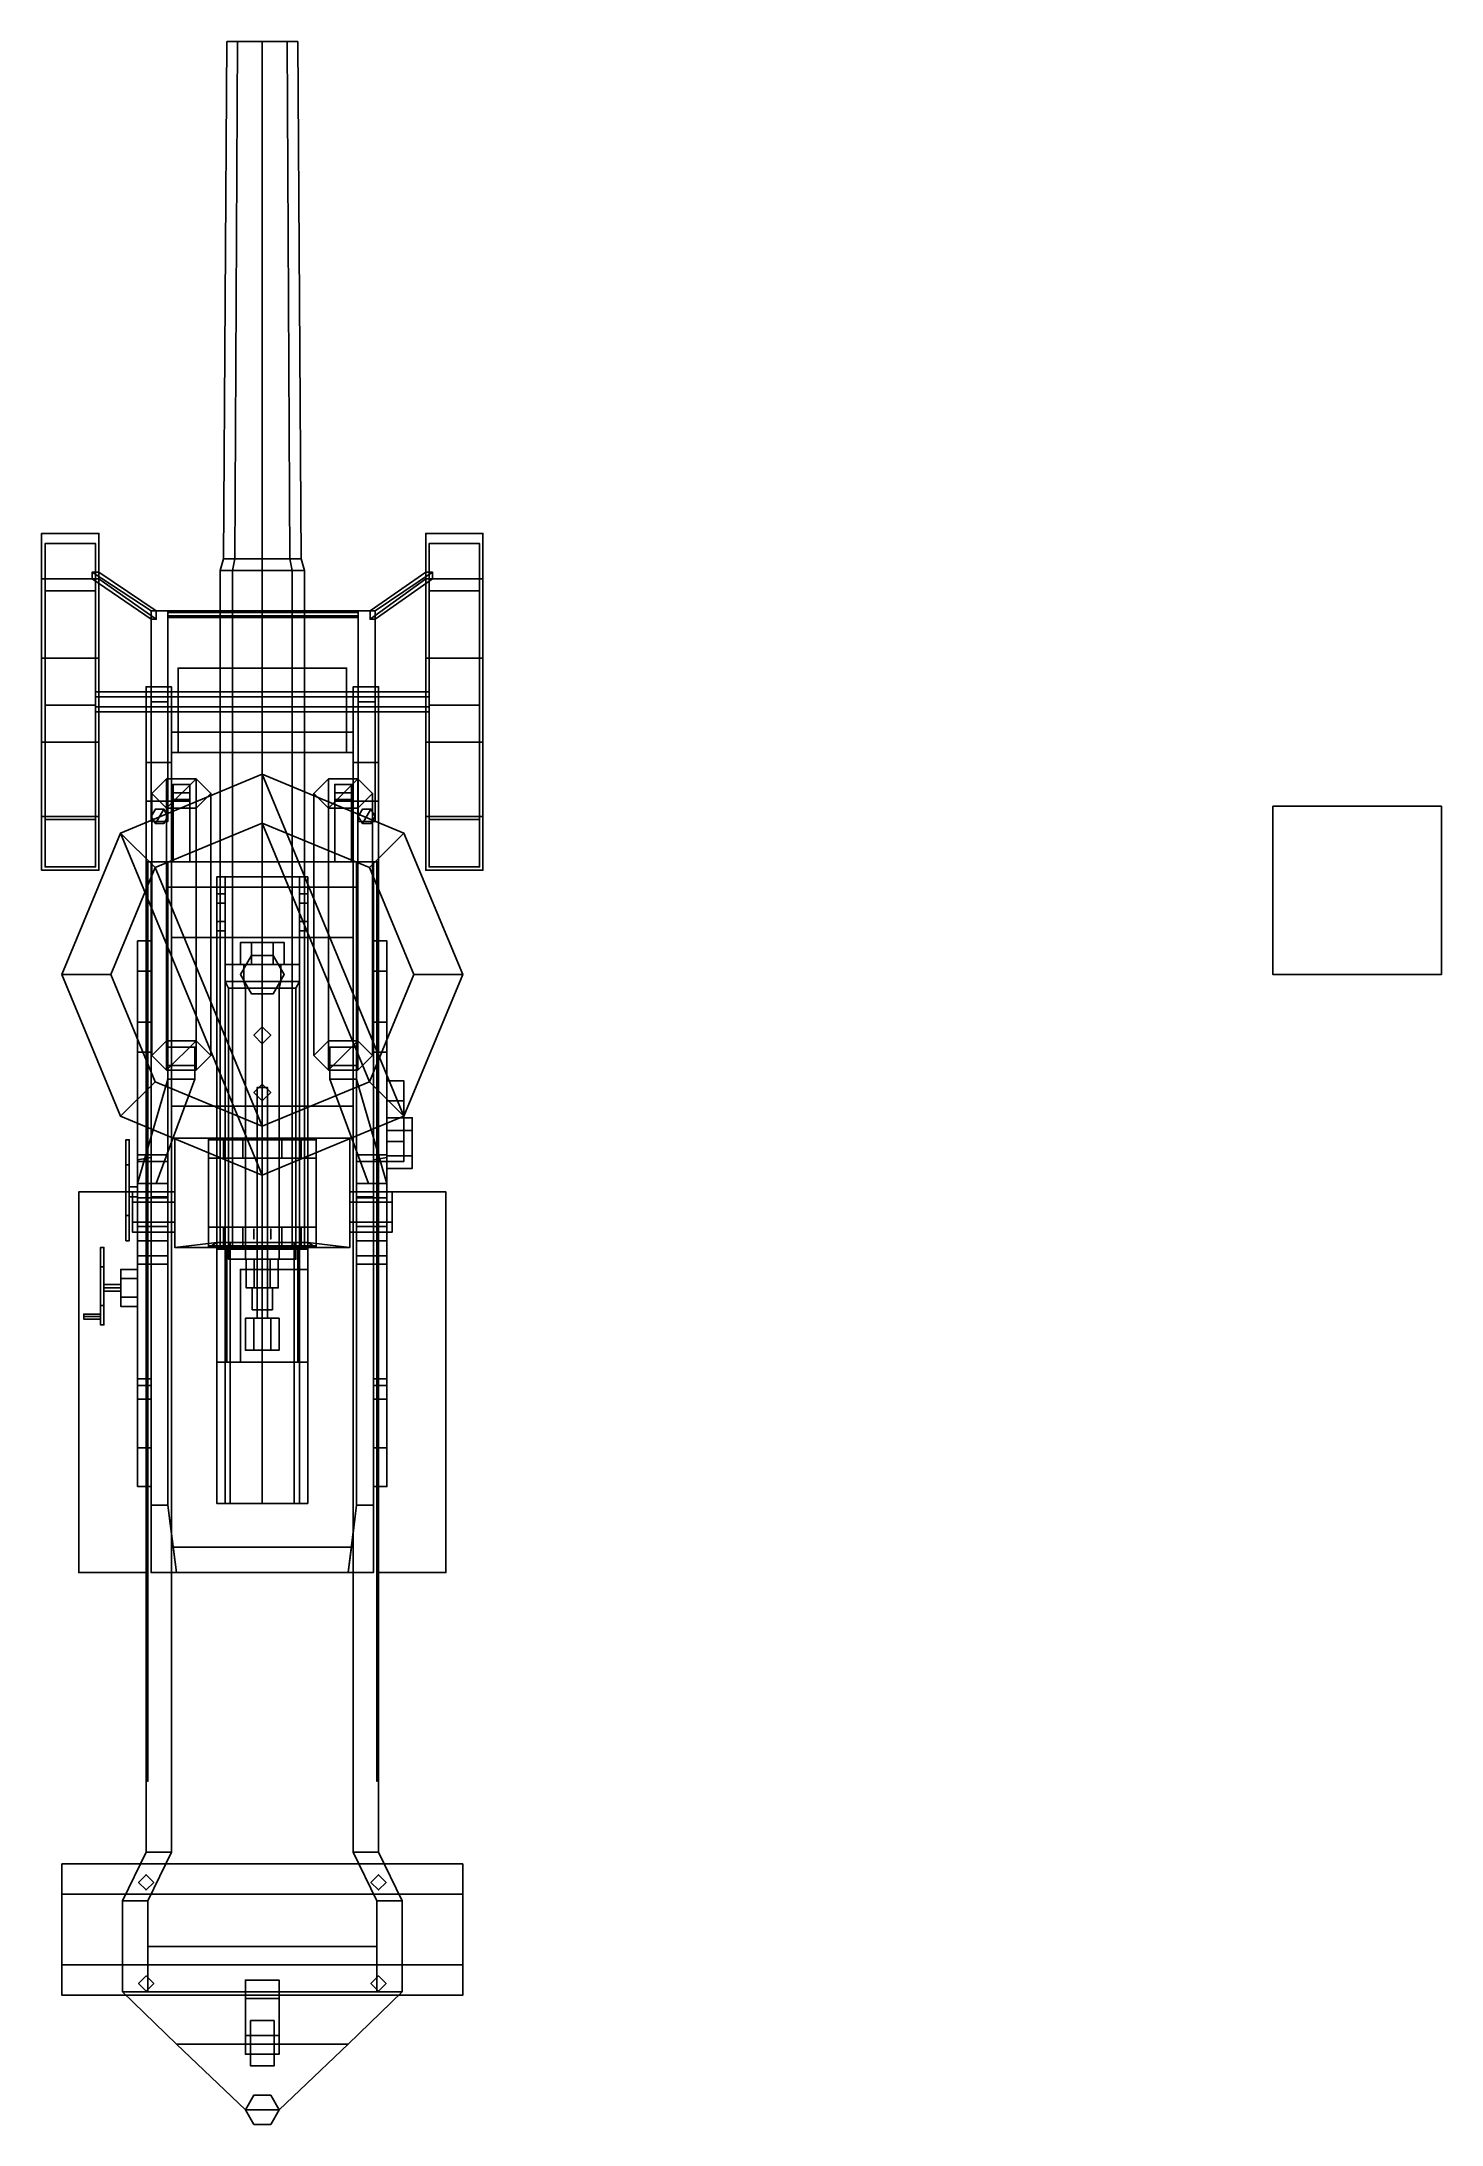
# Model space of a CAD drawing. Header units: millimetres. Extents: x -1.3 to 7, y -6.8 to 5.5.
import ezdxf

# ---------------------------------------------------------------- set-up
doc = ezdxf.new("R2010")
doc.units = ezdxf.units.MM
for name, color, linetype in [('catwalk', 5, 'Continuous'), ('front_support', 3, 'Continuous'), ('gun', 1, 'Continuous'), ('gun_base', 6, 'Continuous'), ('rear_support', 3, 'Continuous'), ('sleeve', 5, 'Continuous'), ('wheels', 2, 'Continuous')]:
    doc.layers.add(name, color=color, linetype=linetype)

msp = doc.modelspace()

# ---------------------------------------------------------------- linework, layer by layer
for points in [[(-1.31, 2.62, 1.42), (-0.97, 2.62, 1.42), (-0.97, 2.35, 1.76), (-1.31, 2.35, 1.76)], [(-1.31, 2.35, 1.76), (-0.97, 2.35, 1.76), (-0.97, 2.62, 1.42), (-1.31, 2.62, 1.42)], [(0.97, 2.62, 1.42), (1.31, 2.62, 1.42), (1.31, 2.35, 1.76), (0.97, 2.35, 1.76)], [(0.97, 2.35, 1.76), (1.31, 2.35, 1.76), (1.31, 2.62, 1.42), (0.97, 2.62, 1.42)], [(-1.31, 2.35, 1.76), (-0.97, 2.35, 1.76), (-0.97, 1.88, 2), (-1.31, 1.88, 2)], [(-1.31, 1.88, 2), (-0.97, 1.88, 2), (-0.97, 2.35, 1.76), (-1.31, 2.35, 1.76)], [(-0.97, 2.39, 1.71), (-0.63, 2.16, 1.5), (-0.66, 2.16, 1.5), (-1.01, 2.39, 1.71)], [(-0.66, 2.16, 1.5), (-0.66, 2.11, 1.51), (-1.01, 2.35, 1.76), (-1.01, 2.39, 1.71)], [(-1.01, 2.35, 1.76), (-0.66, 2.11, 1.51), (-0.63, 2.11, 1.51), (-0.97, 2.35, 1.76)], [(-0.97, 2.35, 1.76), (-0.63, 2.11, 1.51), (-0.63, 2.16, 1.5), (-0.97, 2.39, 1.71)], [(0.64, 2.16, 1.5), (0.64, 2.11, 1.51), (0.97, 2.35, 1.76), (0.97, 2.39, 1.71)], [(1.01, 2.39, 1.71), (0.67, 2.16, 1.5), (0.64, 2.16, 1.5), (0.97, 2.39, 1.71)], [(0.97, 2.35, 1.76), (0.64, 2.11, 1.51), (0.67, 2.11, 1.51), (1.01, 2.35, 1.76)], [(1.01, 2.35, 1.76), (0.67, 2.11, 1.51), (0.67, 2.16, 1.5), (1.01, 2.39, 1.71)], [(0.97, 1.88, 2), (1.31, 1.88, 2), (1.31, 2.35, 1.76), (0.97, 2.35, 1.76)], [(0.97, 2.35, 1.76), (1.31, 2.35, 1.76), (1.31, 1.88, 2), (0.97, 1.88, 2)], [(-0.66, 2.16, 1.5), (-0.66, 1.62, 1.22), (-0.66, 1.62, 1.33), (-0.66, 2.16, 1.53)], [(-0.56, 2.16, 1.53), (-0.56, 2.16, 1.5), (-0.66, 2.16, 1.5), (-0.66, 2.16, 1.53)], [(-0.66, 2.16, 1.53), (-0.66, 1.62, 1.33), (-0.56, 1.62, 1.33), (-0.56, 2.16, 1.53)], [(-0.56, 2.16, 1.5), (-0.56, 1.62, 1.22), (-0.66, 1.62, 1.22), (-0.66, 2.16, 1.5)], [(-0.56, 1.62, 1.33), (-0.56, 1.62, 1.22), (-0.56, 2.16, 1.5), (-0.56, 2.16, 1.53)], [(0.57, 2.15, 1.527), (0.57, 2.16, 1.51), (-0.56, 2.16, 1.51), (-0.56, 2.15, 1.527)], [(0.57, 2.16, 1.51), (0.57, 2.15, 1.493), (-0.56, 2.15, 1.493), (-0.56, 2.16, 1.51)], [(-0.56, 2.13, 1.493), (-0.56, 2.15, 1.527), (-0.56, 2.16, 1.51), (-0.56, 2.15, 1.493)], [(0.57, 2.13, 1.527), (0.57, 2.15, 1.527), (-0.56, 2.15, 1.527), (-0.56, 2.13, 1.527)], [(0.57, 2.15, 1.493), (0.57, 2.13, 1.493), (-0.56, 2.13, 1.493), (-0.56, 2.15, 1.493)], [(-0.56, 2.12, 1.51), (-0.56, 2.13, 1.527), (-0.56, 2.15, 1.527), (-0.56, 2.13, 1.493)], [(0.57, 2.12, 1.51), (0.57, 2.13, 1.527), (-0.56, 2.13, 1.527), (-0.56, 2.12, 1.51)], [(0.57, 2.13, 1.493), (0.57, 2.12, 1.51), (-0.56, 2.12, 1.51), (-0.56, 2.13, 1.493)], [(0.57, 2.16, 1.53), (0.57, 1.62, 1.33), (0.67, 1.62, 1.33), (0.67, 2.16, 1.53)], [(0.67, 2.16, 1.5), (0.67, 1.62, 1.22), (0.57, 1.62, 1.22), (0.57, 2.16, 1.5)], [(0.57, 2.16, 1.5), (0.57, 1.62, 1.22), (0.57, 1.62, 1.33), (0.57, 2.16, 1.53)], [(0.67, 2.16, 1.53), (0.67, 2.16, 1.5), (0.57, 2.16, 1.5), (0.57, 2.16, 1.53)], [(0.57, 2.12, 1.51), (0.57, 2.16, 1.51), (0.57, 2.15, 1.527), (0.57, 2.13, 1.527)], [(0.57, 2.13, 1.493), (0.57, 2.15, 1.493), (0.57, 2.16, 1.51), (0.57, 2.12, 1.51)], [(0.67, 1.62, 1.33), (0.67, 1.62, 1.22), (0.67, 2.16, 1.5), (0.67, 2.16, 1.53)], [(-1.31, 1.88, 2), (-0.97, 1.88, 2), (-0.97, 1.38, 2), (-1.31, 1.38, 2)], [(-1.31, 1.38, 2), (-0.97, 1.38, 2), (-0.97, 1.88, 2), (-1.31, 1.88, 2)], [(0.97, 1.38, 2), (1.31, 1.38, 2), (1.31, 1.88, 2), (0.97, 1.88, 2)], [(0.97, 1.88, 2), (1.31, 1.88, 2), (1.31, 1.38, 2), (0.97, 1.38, 2)], [(-0.5, 1.82, 1.18), (-0.5, 1.32, 1.18), (-0.5, 1.32, 1.45), (-0.5, 1.82, 1.45)], [(0.5, 1.82, 1.45), (0.5, 1.82, 1.18), (-0.5, 1.82, 1.18), (-0.5, 1.82, 1.45)], [(-0.5, 1.82, 1.45), (-0.5, 1.32, 1.45), (0.5, 1.32, 1.45), (0.5, 1.82, 1.45)], [(0.5, 1.82, 1.18), (0.5, 1.44, 1.18), (-0.5, 1.44, 1.18), (-0.5, 1.82, 1.18)], [(0.5, 1.32, 1.45), (0.5, 1.32, 1.18), (0.5, 1.82, 1.18), (0.5, 1.82, 1.45)], [(-0.54, 1.71, 1.02), (-0.54, 1.71, 0.79), (-0.69, 1.71, 0.79), (-0.69, 1.71, 1.02)], [(-0.69, 1.71, 0.79), (-0.69, 1.03, 0.79), (-0.69, 1.26, 1.02), (-0.69, 1.71, 1.02)], [(-0.54, 1.71, 0.79), (-0.54, 1.03, 0.79), (-0.69, 1.03, 0.79), (-0.69, 1.71, 0.79)], [(-0.69, 1.71, 1.02), (-0.69, 1.26, 1.02), (-0.54, 1.26, 1.02), (-0.54, 1.71, 1.02)], [(-0.56, 0.91, 1.07), (-0.56, 1.62, 1.33), (-0.66, 1.62, 1.33), (-0.66, 0.91, 1.07)], [(-0.66, 1.62, 1.33), (-0.66, 1.62, 1.22), (-0.66, 0.91, 1.02), (-0.66, 0.91, 1.07)], [(-0.66, 0.91, 1.02), (-0.66, 1.62, 1.22), (-0.56, 1.62, 1.22), (-0.56, 0.91, 1.02)], [(-0.56, 0.91, 1.02), (-0.56, 1.62, 1.22), (-0.56, 1.62, 1.33), (-0.56, 0.91, 1.07)], [(-0.54, 1.26, 1.02), (-0.54, 1.03, 0.79), (-0.54, 1.71, 0.79), (-0.54, 1.71, 1.02)], [(0.54, 1.71, 0.79), (0.54, 1.03, 0.79), (0.54, 1.26, 1.02), (0.54, 1.71, 1.02)], [(0.69, 1.71, 1.02), (0.69, 1.71, 0.79), (0.54, 1.71, 0.79), (0.54, 1.71, 1.02)], [(0.69, 1.71, 0.79), (0.69, 1.03, 0.79), (0.54, 1.03, 0.79), (0.54, 1.71, 0.79)], [(0.54, 1.71, 1.02), (0.54, 1.26, 1.02), (0.69, 1.26, 1.02), (0.69, 1.71, 1.02)], [(0.67, 0.91, 1.07), (0.67, 1.62, 1.33), (0.57, 1.62, 1.33), (0.57, 0.91, 1.07)], [(0.57, 1.62, 1.33), (0.57, 1.62, 1.22), (0.57, 0.91, 1.02), (0.57, 0.91, 1.07)], [(0.57, 0.91, 1.02), (0.57, 1.62, 1.22), (0.67, 1.62, 1.22), (0.67, 0.91, 1.02)], [(0.67, 0.91, 1.02), (0.67, 1.62, 1.22), (0.67, 1.62, 1.33), (0.67, 0.91, 1.07)], [(0.69, 1.26, 1.02), (0.69, 1.03, 0.79), (0.69, 1.71, 0.79), (0.69, 1.71, 1.02)], [(-1.31, 0.94, 1.76), (-0.97, 0.94, 1.76), (-0.97, 1.38, 2), (-1.31, 1.38, 2)], [(-1.31, 1.38, 2), (-0.97, 1.38, 2), (-0.97, 0.94, 1.76), (-1.31, 0.94, 1.76)], [(0.54, 1.44, 1.18), (0.54, 1.44, 0.91), (-0.54, 1.44, 0.91), (-0.54, 1.44, 1.18)], [(-0.54, 1.44, 1.02), (-0.54, 1.32, 1.02), (-0.54, 1.32, 1.18), (-0.54, 1.44, 1.18)], [(0.54, 1.44, 0.91), (0.54, 1.32, 0.91), (-0.54, 1.32, 0.91), (-0.54, 1.44, 0.91)], [(-0.54, 1.44, 1.18), (-0.54, 1.32, 1.18), (0.54, 1.32, 1.18), (0.54, 1.44, 1.18)], [(0.54, 1.32, 1.18), (0.54, 1.32, 1.02), (0.54, 1.44, 1.02), (0.54, 1.44, 1.18)], [(0.97, 1.38, 2), (1.31, 1.38, 2), (1.31, 0.94, 1.76), (0.97, 0.94, 1.76)], [(0.97, 0.94, 1.76), (1.31, 0.94, 1.76), (1.31, 1.38, 2), (0.97, 1.38, 2)], [(-0.69, 0.67, 0.43), (-0.69, -5.21, 0.43), (-0.69, -5.21, 1.02), (-0.69, 1.26, 1.02)], [(-0.69, 1.26, 1.02), (-0.69, -5.21, 1.02), (-0.54, -5.21, 1.02), (-0.54, 1.26, 1.02)], [(-0.54, 1.32, 1.18), (-0.54, 1.32, 0.91), (0.54, 1.32, 0.91), (0.54, 1.32, 1.18)], [(-0.54, -5.21, 1.02), (-0.54, -5.21, 0.43), (-0.54, 0.67, 0.43), (-0.54, 1.26, 1.02)], [(-0.5, 1.32, 1.45), (-0.5, 1.32, 1.18), (0.5, 1.32, 1.18), (0.5, 1.32, 1.45)], [(0.54, 0.67, 0.43), (0.54, -5.21, 0.43), (0.54, -5.21, 1.02), (0.54, 1.26, 1.02)], [(0.54, 1.26, 1.02), (0.54, -5.21, 1.02), (0.69, -5.21, 1.02), (0.69, 1.26, 1.02)], [(0.69, -5.21, 1.02), (0.69, -5.21, 0.43), (0.69, 0.67, 0.43), (0.69, 1.26, 1.02)], [(-0.54, 1.03, 0.79), (-0.54, 0.67, 0.43), (-0.69, 0.67, 0.43), (-0.69, 1.03, 0.79)], [(0.69, 1.03, 0.79), (0.69, 0.67, 0.43), (0.54, 0.67, 0.43), (0.54, 1.03, 0.79)], [(7, 1, -0.71), (7, 1, -1.71), (6, 1, -1.71), (6, 1, -0.71)], [(7, 1, -1.71), (7, 0, -1.71), (6, 0, -1.71), (6, 1, -1.71)], [(6, 1, -1.71), (6, 0, -1.71), (6, 0, -0.71), (6, 1, -0.71)], [(6, 1, -0.71), (6, 0, -0.71), (7, 0, -0.71), (7, 1, -0.71)], [(7, 0, -0.71), (7, 0, -1.71), (7, 1, -1.71), (7, 1, -0.71)], [(-1.31, 0.62, 1.42), (-0.97, 0.62, 1.42), (-0.97, 0.94, 1.76), (-1.31, 0.94, 1.76)], [(-1.31, 0.94, 1.76), (-0.97, 0.94, 1.76), (-0.97, 0.62, 1.42), (-1.31, 0.62, 1.42)], [(-0.635, 0.983, 1.02), (-0.66, 0.94, 1.02), (-0.66, 0.94, 1.11), (-0.635, 0.983, 1.11)], [(-0.635, 0.983, 1.11), (-0.66, 0.94, 1.11), (-0.635, 0.897, 1.11), (-0.585, 0.983, 1.11)], [(-0.66, 0.94, 1.02), (-0.635, 0.897, 1.02), (-0.635, 0.897, 1.11), (-0.66, 0.94, 1.11)], [(-0.66, 0.91, 1.07), (-0.66, 0.91, 1.02), (-0.56, 0.91, 1.02), (-0.56, 0.91, 1.07)], [(-0.585, 0.983, 1.02), (-0.635, 0.983, 1.02), (-0.635, 0.983, 1.11), (-0.585, 0.983, 1.11)], [(-0.585, 0.983, 1.11), (-0.635, 0.897, 1.11), (-0.585, 0.897, 1.11), (-0.56, 0.94, 1.11)], [(-0.635, 0.897, 1.02), (-0.585, 0.897, 1.02), (-0.585, 0.897, 1.11), (-0.635, 0.897, 1.11)], [(-0.56, 0.94, 1.02), (-0.585, 0.983, 1.02), (-0.585, 0.983, 1.11), (-0.56, 0.94, 1.11)], [(-0.585, 0.897, 1.02), (-0.56, 0.94, 1.02), (-0.56, 0.94, 1.11), (-0.585, 0.897, 1.11)], [(0.595, 0.983, 1.02), (0.57, 0.94, 1.02), (0.57, 0.94, 1.11), (0.595, 0.983, 1.11)], [(0.595, 0.983, 1.11), (0.57, 0.94, 1.11), (0.595, 0.897, 1.11), (0.645, 0.983, 1.11)], [(0.57, 0.94, 1.02), (0.595, 0.897, 1.02), (0.595, 0.897, 1.11), (0.57, 0.94, 1.11)], [(0.57, 0.91, 1.07), (0.57, 0.91, 1.02), (0.67, 0.91, 1.02), (0.67, 0.91, 1.07)], [(0.645, 0.983, 1.02), (0.595, 0.983, 1.02), (0.595, 0.983, 1.11), (0.645, 0.983, 1.11)], [(0.645, 0.983, 1.11), (0.595, 0.897, 1.11), (0.645, 0.897, 1.11), (0.67, 0.94, 1.11)], [(0.595, 0.897, 1.02), (0.645, 0.897, 1.02), (0.645, 0.897, 1.11), (0.595, 0.897, 1.11)], [(0.67, 0.94, 1.02), (0.645, 0.983, 1.02), (0.645, 0.983, 1.11), (0.67, 0.94, 1.11)], [(0.645, 0.897, 1.02), (0.67, 0.94, 1.02), (0.67, 0.94, 1.11), (0.645, 0.897, 1.11)], [(0.97, 0.62, 1.42), (1.31, 0.62, 1.42), (1.31, 0.94, 1.76), (0.97, 0.94, 1.76)], [(0.97, 0.94, 1.76), (1.31, 0.94, 1.76), (1.31, 0.62, 1.42), (0.97, 0.62, 1.42)], [(-0.54, 0.67, 0.43), (-0.54, -5.21, 0.43), (-0.69, -5.21, 0.43), (-0.69, 0.67, 0.43)], [(-0.68, 0.67, 1.07), (-0.68, 0.67, 1.02), (-0.68, -4.79, 1.02), (-0.68, -4.79, 1.07)], [(-0.68, -4.79, 1.07), (-0.68, -4.79, 1.02), (-0.68, 0.67, 1.02), (-0.68, 0.67, 1.07)], [(-0.54, 0.67, 1.07), (-0.54, 0.67, 1.02), (-0.54, -4.79, 1.02), (-0.54, -4.79, 1.07)], [(-0.54, -4.79, 1.07), (-0.54, -4.79, 1.02), (-0.54, 0.67, 1.02), (-0.54, 0.67, 1.07)], [(0.69, 0.67, 0.43), (0.69, -5.21, 0.43), (0.54, -5.21, 0.43), (0.54, 0.67, 0.43)], [(0.54, -4.79, 1.07), (0.54, -4.79, 1.02), (0.54, 0.67, 1.02), (0.54, 0.67, 1.07)], [(0.54, 0.67, 1.07), (0.54, 0.67, 1.02), (0.54, -4.79, 1.02), (0.54, -4.79, 1.07)], [(0.68, -4.79, 1.07), (0.68, -4.79, 1.02), (0.68, 0.67, 1.02), (0.68, 0.67, 1.07)], [(0.68, 0.67, 1.07), (0.68, 0.67, 1.02), (0.68, -4.79, 1.02), (0.68, -4.79, 1.07)], [(-0.54, 0.22, 0.96), (-0.54, -0.78, 0.96), (0.54, -0.78, 0.96), (0.54, 0.22, 0.96)], [(0.54, 0.22, 0.96), (0.54, 0.22, 0.45), (-0.54, 0.22, 0.45), (-0.54, 0.22, 0.96)], [(0.54, 0.22, 0.45), (0.54, -0.78, 0.45), (-0.54, -0.78, 0.45), (-0.54, 0.22, 0.45)], [(6, 0, -0.71), (6, 0, -1.71), (7, 0, -1.71), (7, 0, -0.71)], [(-0.54, -0.78, 0.96), (-0.54, -0.78, 0.45), (0.54, -0.78, 0.45), (0.54, -0.78, 0.96)], [(-0.69, -5.21, 0.43), (-0.83, -5.5, 0.43), (-0.83, -5.5, 1), (-0.69, -5.21, 1.02)], [(-0.54, -5.21, 0.43), (-0.68, -5.5, 0.43), (-0.83, -5.5, 0.43), (-0.69, -5.21, 0.43)], [(-0.69, -5.21, 1.02), (-0.83, -5.5, 1), (-0.68, -5.5, 1), (-0.54, -5.21, 1.02)], [(-0.68, -5.5, 1), (-0.68, -5.5, 0.43), (-0.54, -5.21, 0.43), (-0.54, -5.21, 1.02)], [(0.69, -5.21, 0.43), (0.83, -5.5, 0.43), (0.68, -5.5, 0.43), (0.54, -5.21, 0.43)], [(0.54, -5.21, 1.02), (0.68, -5.5, 1), (0.83, -5.5, 1), (0.69, -5.21, 1.02)], [(0.54, -5.21, 0.43), (0.68, -5.5, 0.43), (0.68, -5.5, 1), (0.54, -5.21, 1.02)], [(0.83, -5.5, 1), (0.83, -5.5, 0.43), (0.69, -5.21, 0.43), (0.69, -5.21, 1.02)], [(-0.83, -5.5, 0.43), (-0.83, -6.04, 0.43), (-0.83, -6.04, 0.74), (-0.83, -5.5, 1)], [(-0.83, -5.5, 1), (-0.83, -6.04, 0.74), (-0.68, -6.04, 0.74), (-0.68, -5.5, 1)], [(-0.68, -5.5, 0.43), (-0.68, -6.04, 0.43), (-0.83, -6.04, 0.43), (-0.83, -5.5, 0.43)], [(-0.68, -6.04, 0.74), (-0.68, -6.04, 0.43), (-0.68, -5.5, 0.43), (-0.68, -5.5, 1)], [(0.68, -5.5, 1), (0.68, -6.04, 0.74), (0.83, -6.04, 0.74), (0.83, -5.5, 1)], [(0.83, -5.5, 0.43), (0.83, -6.04, 0.43), (0.68, -6.04, 0.43), (0.68, -5.5, 0.43)], [(0.68, -5.5, 0.43), (0.68, -6.04, 0.43), (0.68, -6.04, 0.74), (0.68, -5.5, 1)], [(0.83, -6.04, 0.74), (0.83, -6.04, 0.43), (0.83, -5.5, 0.43), (0.83, -5.5, 1)], [(-0.68, -5.77, 0.43), (-0.68, -6.04, 0.43), (-0.68, -6.04, 0.69), (-0.68, -5.77, 0.69)], [(-0.68, -5.77, 0.69), (-0.68, -6.04, 0.69), (0.68, -6.04, 0.69), (0.68, -5.77, 0.69)], [(0.68, -5.77, 0.69), (0.68, -5.77, 0.43), (-0.68, -5.77, 0.43), (-0.68, -5.77, 0.69)], [(0.68, -5.77, 0.43), (0.68, -6.04, 0.43), (-0.68, -6.04, 0.43), (-0.68, -5.77, 0.43)], [(0.68, -6.04, 0.69), (0.68, -6.04, 0.43), (0.68, -5.77, 0.43), (0.68, -5.77, 0.69)], [(-0.83, -6.04, 0.43), (-0.51, -6.35, 0.43), (-0.51, -6.35, 0.58), (-0.83, -6.04, 0.74)], [(0.83, -6.04, 0.43), (0.51, -6.35, 0.43), (-0.51, -6.35, 0.43), (-0.83, -6.04, 0.43)], [(-0.83, -6.04, 0.74), (-0.51, -6.35, 0.58), (0.51, -6.35, 0.58), (0.83, -6.04, 0.74)], [(0.68, -6.04, 0.43), (-0.68, -6.04, 0.43), (-0.68, -6.04, 0.74), (0.68, -6.04, 0.74)], [(-0.68, -6.04, 0.69), (-0.68, -6.04, 0.43), (0.68, -6.04, 0.43), (0.68, -6.04, 0.69)], [(0.1, -6.08, 1.051), (0.1, -5.97, 0.86), (-0.1, -5.97, 0.86), (-0.1, -6.08, 1.051)], [(0.1, -5.97, 0.86), (0.1, -6.08, 0.669), (-0.1, -6.08, 0.669), (-0.1, -5.97, 0.86)], [(-0.1, -6.3, 1.051), (-0.1, -6.08, 1.051), (-0.1, -5.97, 0.86), (-0.1, -6.41, 0.86)], [(-0.1, -6.41, 0.86), (-0.1, -5.97, 0.86), (-0.1, -6.08, 0.669), (-0.1, -6.3, 0.669)], [(0.1, -6.41, 0.86), (0.1, -5.97, 0.86), (0.1, -6.08, 1.051), (0.1, -6.3, 1.051)], [(0.1, -6.3, 0.669), (0.1, -6.08, 0.669), (0.1, -5.97, 0.86), (0.1, -6.41, 0.86)], [(0.51, -6.35, 0.58), (0.51, -6.35, 0.43), (0.83, -6.04, 0.43), (0.83, -6.04, 0.74)], [(0.1, -6.3, 1.051), (0.1, -6.08, 1.051), (-0.1, -6.08, 1.051), (-0.1, -6.3, 1.051)], [(0.1, -6.08, 0.669), (0.1, -6.3, 0.669), (-0.1, -6.3, 0.669), (-0.1, -6.08, 0.669)], [(0.1, -6.41, 0.86), (0.1, -6.3, 1.051), (-0.1, -6.3, 1.051), (-0.1, -6.41, 0.86)], [(0.1, -6.3, 0.669), (0.1, -6.41, 0.86), (-0.1, -6.41, 0.86), (-0.1, -6.3, 0.669)], [(-0.07, -6.21, 0.58), (-0.07, -6.48, 0.58), (-0.07, -6.48, 1.01), (-0.07, -6.21, 1.01)], [(0.07, -6.21, 1.01), (0.07, -6.21, 0.58), (-0.07, -6.21, 0.58), (-0.07, -6.21, 1.01)], [(-0.07, -6.21, 1.01), (-0.07, -6.48, 1.01), (0.07, -6.48, 1.01), (0.07, -6.21, 1.01)], [(0.07, -6.48, 1.01), (0.07, -6.48, 0.58), (0.07, -6.21, 0.58), (0.07, -6.21, 1.01)], [(-0.51, -6.35, 0.43), (-0.1, -6.74, 0.43), (-0.1, -6.74, 0.58), (-0.51, -6.35, 0.58)], [(0.51, -6.35, 0.43), (0.1, -6.74, 0.43), (-0.1, -6.74, 0.43), (-0.51, -6.35, 0.43)], [(-0.51, -6.35, 0.58), (-0.1, -6.74, 0.58), (0.1, -6.74, 0.58), (0.51, -6.35, 0.58)], [(0.1, -6.74, 0.58), (0.1, -6.74, 0.43), (0.51, -6.35, 0.43), (0.51, -6.35, 0.58)], [(-0.07, -6.48, 1.01), (-0.07, -6.48, 0.58), (0.07, -6.48, 0.58), (0.07, -6.48, 1.01)], [(-0.05, -6.653, 0.22), (-0.1, -6.74, 0.22), (-0.1, -6.74, 0.64), (-0.05, -6.653, 0.64)], [(-0.1, -6.74, 0.64), (0.1, -6.74, 0.64), (0.05, -6.653, 0.64), (-0.05, -6.653, 0.64)], [(-0.05, -6.653, 0.22), (0.05, -6.653, 0.22), (0.1, -6.74, 0.22), (-0.1, -6.74, 0.22)], [(0.05, -6.653, 0.22), (-0.05, -6.653, 0.22), (-0.05, -6.653, 0.64), (0.05, -6.653, 0.64)], [(0.1, -6.74, 0.22), (0.05, -6.653, 0.22), (0.05, -6.653, 0.64), (0.1, -6.74, 0.64)], [(-0.1, -6.74, 0.22), (-0.05, -6.827, 0.22), (-0.05, -6.827, 0.64), (-0.1, -6.74, 0.64)], [(-0.05, -6.827, 0.64), (0.05, -6.827, 0.64), (0.1, -6.74, 0.64), (-0.1, -6.74, 0.64)], [(-0.1, -6.74, 0.22), (0.1, -6.74, 0.22), (0.05, -6.827, 0.22), (-0.05, -6.827, 0.22)], [(0.05, -6.827, 0.22), (0.1, -6.74, 0.22), (0.1, -6.74, 0.64), (0.05, -6.827, 0.64)], [(-0.05, -6.827, 0.22), (0.05, -6.827, 0.22), (0.05, -6.827, 0.64), (-0.05, -6.827, 0.64)]]:
    msp.add_3dface(points)
at = {"layer": 'catwalk'}
for points in [[(-1.09, -1.29, 0.43), (-0.69, -1.29, 0.43), (-0.69, -3.55, 0.43), (-1.09, -3.55, 0.43)], [(-1.09, -3.55, 0.43), (-0.69, -3.55, 0.43), (-0.69, -1.29, 0.43), (-1.09, -1.29, 0.43)], [(0.69, -1.29, 0.43), (1.09, -1.29, 0.43), (1.09, -3.55, 0.43), (0.69, -3.55, 0.43)], [(0.69, -3.55, 0.43), (1.09, -3.55, 0.43), (1.09, -1.29, 0.43), (0.69, -1.29, 0.43)]]:
    msp.add_3dface(points, dxfattribs=at)
at = {"layer": 'front_support'}
for points in [[(0, 1.19, 0.09), (-0.841, 0.841, 0.09), (-0.636, 0.636, 0.22), (0, 0.9, 0.22)], [(0, 1.19), (-0.841, 0.841), (-0.841, 0.841, 0.09), (0, 1.19, 0.09)], [(0, 1.19), (0.841, -0.841), (0, -1.19), (-0.841, 0.841)], [(0.841, 0.841, 0.09), (0, 1.19, 0.09), (0, 0.9, 0.22), (0.636, 0.636, 0.22)], [(0.841, 0.841), (0, 1.19), (0, 1.19, 0.09), (0.841, 0.841, 0.09)], [(0.841, 0.841), (1.19, 0), (0.841, -0.841), (0, 1.19)], [(-0.636, 0.636, 0.22), (0, -0.9, 0.22), (0.636, -0.636, 0.22), (0, 0.9, 0.22)], [(0, 0.9, 0.22), (0.636, -0.636, 0.22), (0.9, 0, 0.22), (0.636, 0.636, 0.22)], [(-0.841, 0.841, 0.09), (-1.19, 0, 0.09), (-0.9, 0, 0.22), (-0.636, 0.636, 0.22)], [(-0.841, 0.841), (-1.19, 0), (-1.19, 0, 0.09), (-0.841, 0.841, 0.09)], [(-0.841, 0.841), (0, -1.19), (-0.841, -0.841), (-1.19, 0)], [(1.19, 0, 0.09), (0.841, 0.841, 0.09), (0.636, 0.636, 0.22), (0.9, 0, 0.22)], [(1.19, 0), (0.841, 0.841), (0.841, 0.841, 0.09), (1.19, 0, 0.09)], [(-0.9, 0, 0.22), (-0.636, -0.636, 0.22), (0, -0.9, 0.22), (-0.636, 0.636, 0.22)], [(-1.19, 0, 0.09), (-0.841, -0.841, 0.09), (-0.636, -0.636, 0.22), (-0.9, 0, 0.22)], [(-1.19, 0), (-0.841, -0.841), (-0.841, -0.841, 0.09), (-1.19, 0, 0.09)], [(-0.065, 0.113, 0.22), (-0.13, 0, 0.22), (-0.13, 0, 0.45), (-0.065, 0.113, 0.45)], [(-0.13, 0, 0.22), (-0.065, -0.113, 0.22), (-0.065, -0.113, 0.45), (-0.13, 0, 0.45)], [(0.065, 0.113, 0.22), (-0.065, 0.113, 0.22), (-0.065, 0.113, 0.45), (0.065, 0.113, 0.45)], [(0.13, 0, 0.22), (0.065, 0.113, 0.22), (0.065, 0.113, 0.45), (0.13, 0, 0.45)], [(0.065, -0.113, 0.22), (0.13, 0, 0.22), (0.13, 0, 0.45), (0.065, -0.113, 0.45)], [(0.841, -0.841, 0.09), (1.19, 0, 0.09), (0.9, 0, 0.22), (0.636, -0.636, 0.22)], [(0.841, -0.841), (1.19, 0), (1.19, 0, 0.09), (0.841, -0.841, 0.09)], [(-0.065, -0.113, 0.22), (0.065, -0.113, 0.22), (0.065, -0.113, 0.45), (-0.065, -0.113, 0.45)], [(0, -0.31, 0.22), (-0.05, -0.36, 0.22), (-0.05, -0.36, 0.45), (0, -0.31, 0.45)], [(-0.05, -0.36, 0.22), (0, -0.41, 0.22), (0, -0.41, 0.45), (-0.05, -0.36, 0.45)], [(0.05, -0.36, 0.22), (0, -0.31, 0.22), (0, -0.31, 0.45), (0.05, -0.36, 0.45)], [(0, -0.41, 0.22), (0.05, -0.36, 0.22), (0.05, -0.36, 0.45), (0, -0.41, 0.45)], [(-0.841, -0.841, 0.09), (0, -1.19, 0.09), (0, -0.9, 0.22), (-0.636, -0.636, 0.22)], [(0, -0.65, 0.22), (-0.05, -0.7, 0.22), (-0.05, -0.7, 0.45), (0, -0.65, 0.45)], [(-0.05, -0.7, 0.22), (0, -0.75, 0.22), (0, -0.75, 0.45), (-0.05, -0.7, 0.45)], [(0, -1.19, 0.09), (0.841, -0.841, 0.09), (0.636, -0.636, 0.22), (0, -0.9, 0.22)], [(0.05, -0.7, 0.22), (0, -0.65, 0.22), (0, -0.65, 0.45), (0.05, -0.7, 0.45)], [(0, -0.75, 0.22), (0.05, -0.7, 0.22), (0.05, -0.7, 0.45), (0, -0.75, 0.45)], [(-0.841, -0.841), (0, -1.19), (0, -1.19, 0.09), (-0.841, -0.841, 0.09)], [(0, -1.19), (0.841, -0.841), (0.841, -0.841, 0.09), (0, -1.19, 0.09)]]:
    msp.add_3dface(points, dxfattribs=at)
at = {"layer": 'gun'}
for points in [[(-0.148, 5.54, 2.408), (-0.21, 5.54, 2.26), (-0.23, 2.47, 2.26), (-0.163, 2.47, 2.423)], [(-0.21, 5.54, 2.26), (-0.148, 5.54, 2.112), (-0.163, 2.47, 2.097), (-0.23, 2.47, 2.26)], [(-0.21, 5.54, 2.26), (-0.148, 5.54, 2.408), (-0.163, 2.47, 2.423), (-0.23, 2.47, 2.26)], [(-0.148, 5.54, 2.112), (-0.21, 5.54, 2.26), (-0.23, 2.47, 2.26), (-0.163, 2.47, 2.097)], [(0, 5.54, 2.47), (-0.148, 5.54, 2.408), (-0.163, 2.47, 2.423), (0, 2.47, 2.49)], [(-0.148, 5.54, 2.112), (0, 5.54, 2.05), (0, 2.47, 2.03), (-0.163, 2.47, 2.097)], [(-0.148, 5.54, 2.408), (0, 5.54, 2.47), (0, 2.47, 2.49), (-0.163, 2.47, 2.423)], [(0, 5.54, 2.05), (-0.148, 5.54, 2.112), (-0.163, 2.47, 2.097), (0, 2.47, 2.03)], [(0.148, 5.54, 2.408), (0, 5.54, 2.47), (0, 2.47, 2.49), (0.163, 2.47, 2.423)], [(0, 5.54, 2.05), (0.148, 5.54, 2.112), (0.163, 2.47, 2.097), (0, 2.47, 2.03)], [(0, 5.54, 2.47), (0.148, 5.54, 2.408), (0.163, 2.47, 2.423), (0, 2.47, 2.49)], [(0.148, 5.54, 2.112), (0, 5.54, 2.05), (0, 2.47, 2.03), (0.163, 2.47, 2.097)], [(0.21, 5.54, 2.26), (0.148, 5.54, 2.408), (0.163, 2.47, 2.423), (0.23, 2.47, 2.26)], [(0.148, 5.54, 2.112), (0.21, 5.54, 2.26), (0.23, 2.47, 2.26), (0.163, 2.47, 2.097)], [(0.148, 5.54, 2.408), (0.21, 5.54, 2.26), (0.23, 2.47, 2.26), (0.163, 2.47, 2.423)], [(0.21, 5.54, 2.26), (0.148, 5.54, 2.112), (0.163, 2.47, 2.097), (0.23, 2.47, 2.26)], [(-0.163, 2.47, 2.423), (-0.23, 2.47, 2.26), (-0.25, 2.4, 2.26), (-0.177, 2.4, 2.437)], [(-0.23, 2.47, 2.26), (-0.163, 2.47, 2.097), (-0.177, 2.4, 2.083), (-0.25, 2.4, 2.26)], [(-0.177, 2.4, 2.437), (-0.25, 2.4, 2.26), (-0.25, -1.63, 2.26), (-0.177, -1.63, 2.437)], [(-0.25, 2.4, 2.26), (-0.177, 2.4, 2.083), (-0.177, -1.63, 2.083), (-0.25, -1.63, 2.26)], [(0, 2.47, 2.03), (-0.163, 2.47, 2.097), (-0.23, 2.47, 2.26), (-0.163, 2.47, 2.423)], [(0, 2.47, 2.49), (-0.163, 2.47, 2.423), (-0.177, 2.4, 2.437), (0, 2.4, 2.51)], [(-0.163, 2.47, 2.097), (0, 2.47, 2.03), (0, 2.4, 2.01), (-0.177, 2.4, 2.083)], [(0, 2.4, 2.51), (-0.177, 2.4, 2.437), (-0.177, -1.63, 2.437), (0, -1.63, 2.51)], [(-0.177, 2.4, 2.083), (0, 2.4, 2.01), (0, -1.63, 2.01), (-0.177, -1.63, 2.083)], [(0.163, 2.47, 2.097), (0, 2.47, 2.03), (-0.163, 2.47, 2.423), (0, 2.47, 2.49)], [(0.163, 2.47, 2.423), (0, 2.47, 2.49), (0, 2.4, 2.51), (0.177, 2.4, 2.437)], [(0, 2.47, 2.03), (0.163, 2.47, 2.097), (0.177, 2.4, 2.083), (0, 2.4, 2.01)], [(0.23, 2.47, 2.26), (0.163, 2.47, 2.097), (0, 2.47, 2.49), (0.163, 2.47, 2.423)], [(0.177, 2.4, 2.437), (0, 2.4, 2.51), (0, -1.63, 2.51), (0.177, -1.63, 2.437)], [(0, 2.4, 2.01), (0.177, 2.4, 2.083), (0.177, -1.63, 2.083), (0, -1.63, 2.01)], [(0.23, 2.47, 2.26), (0.163, 2.47, 2.423), (0.177, 2.4, 2.437), (0.25, 2.4, 2.26)], [(0.163, 2.47, 2.097), (0.23, 2.47, 2.26), (0.25, 2.4, 2.26), (0.177, 2.4, 2.083)], [(0.25, 2.4, 2.26), (0.177, 2.4, 2.437), (0.177, -1.63, 2.437), (0.25, -1.63, 2.26)], [(0.177, 2.4, 2.083), (0.25, 2.4, 2.26), (0.25, -1.63, 2.26), (0.177, -1.63, 2.083)], [(-0.22, 0.425, 2.175), (-0.22, 0.48, 2.08), (-0.27, 0.48, 2.08), (-0.27, 0.425, 2.175)], [(-0.22, 0.48, 2.08), (-0.22, 0.425, 1.985), (-0.27, 0.425, 1.985), (-0.27, 0.48, 2.08)], [(-0.27, 0.315, 2.175), (-0.27, 0.425, 2.175), (-0.27, 0.48, 2.08), (-0.27, 0.26, 2.08)], [(-0.27, 0.26, 2.08), (-0.27, 0.48, 2.08), (-0.27, 0.425, 1.985), (-0.27, 0.315, 1.985)], [(-0.22, 0.315, 2.175), (-0.22, 0.425, 2.175), (-0.27, 0.425, 2.175), (-0.27, 0.315, 2.175)], [(-0.22, 0.425, 1.985), (-0.22, 0.315, 1.985), (-0.27, 0.315, 1.985), (-0.27, 0.425, 1.985)], [(-0.22, 0.26, 2.08), (-0.22, 0.48, 2.08), (-0.22, 0.425, 2.175), (-0.22, 0.315, 2.175)], [(-0.22, 0.315, 1.985), (-0.22, 0.425, 1.985), (-0.22, 0.48, 2.08), (-0.22, 0.26, 2.08)], [(0.22, 0.315, 2.175), (0.22, 0.425, 2.175), (0.22, 0.48, 2.08), (0.22, 0.26, 2.08)], [(0.27, 0.425, 2.175), (0.27, 0.48, 2.08), (0.22, 0.48, 2.08), (0.22, 0.425, 2.175)], [(0.22, 0.26, 2.08), (0.22, 0.48, 2.08), (0.22, 0.425, 1.985), (0.22, 0.315, 1.985)], [(0.27, 0.48, 2.08), (0.27, 0.425, 1.985), (0.22, 0.425, 1.985), (0.22, 0.48, 2.08)], [(0.27, 0.425, 1.985), (0.27, 0.315, 1.985), (0.22, 0.315, 1.985), (0.22, 0.425, 1.985)], [(0.27, 0.315, 2.175), (0.27, 0.425, 2.175), (0.22, 0.425, 2.175), (0.22, 0.315, 2.175)], [(0.27, 0.26, 2.08), (0.27, 0.48, 2.08), (0.27, 0.425, 2.175), (0.27, 0.315, 2.175)], [(0.27, 0.315, 1.985), (0.27, 0.425, 1.985), (0.27, 0.48, 2.08), (0.27, 0.26, 2.08)], [(-0.22, 0.26, 2.08), (-0.22, 0.315, 2.175), (-0.27, 0.315, 2.175), (-0.27, 0.26, 2.08)], [(-0.22, 0.315, 1.985), (-0.22, 0.26, 2.08), (-0.27, 0.26, 2.08), (-0.27, 0.315, 1.985)], [(0.27, 0.26, 2.08), (0.27, 0.315, 2.175), (0.22, 0.315, 2.175), (0.22, 0.26, 2.08)], [(0.27, 0.315, 1.985), (0.27, 0.26, 2.08), (0.22, 0.26, 2.08), (0.22, 0.315, 1.985)], [(0, -0.67, 2.73), (-0.03, -0.67, 2.7), (-0.03, -2.04, 2.7), (0, -2.04, 2.73)], [(-0.03, -0.67, 2.7), (0, -0.67, 2.67), (0, -2.04, 2.67), (-0.03, -2.04, 2.7)], [(0.03, -0.67, 2.7), (0, -0.67, 2.73), (0, -2.04, 2.73), (0.03, -2.04, 2.7)], [(0, -0.67, 2.67), (0.03, -0.67, 2.7), (0.03, -2.04, 2.7), (0, -2.04, 2.67)], [(-0.27, -1.63, 2.55), (-0.27, -2.3, 2.55), (0.27, -2.3, 2.55), (0.27, -1.63, 2.55)], [(0.27, -1.63, 1.98), (0.27, -2.3, 1.98), (-0.27, -2.3, 1.98), (-0.27, -1.63, 1.98)], [(-0.27, -1.63, 1.98), (-0.27, -2.3, 1.98), (-0.27, -2.3, 2.55), (-0.27, -1.63, 2.55)], [(0.27, -1.63, 2.55), (0.27, -1.63, 1.98), (-0.27, -1.63, 1.98), (-0.27, -1.63, 2.55)], [(0.21, -1.63, 1.98), (0.21, -1.63, 1.9), (-0.21, -1.63, 1.9), (-0.21, -1.63, 1.98)], [(-0.21, -1.63, 1.9), (-0.21, -2.3, 1.9), (-0.21, -2.3, 1.98), (-0.21, -1.63, 1.98)], [(0.21, -1.63, 1.9), (0.21, -2.3, 1.9), (-0.21, -2.3, 1.9), (-0.21, -1.63, 1.9)], [(0.21, -2.3, 1.98), (0.21, -2.3, 1.9), (0.21, -1.63, 1.9), (0.21, -1.63, 1.98)], [(0.27, -1.75, 2.55), (0.27, -1.75, 1.98), (0.27, -1.63, 1.98), (0.27, -1.63, 2.55)], [(0.27, -1.75, 2.32), (0.27, -2.3, 2.32), (-0.13, -2.3, 2.32), (-0.13, -1.75, 2.32)], [(-0.13, -1.75, 2.11), (-0.13, -2.3, 2.11), (0.27, -2.3, 2.11), (0.27, -1.75, 2.11)], [(-0.13, -2.3, 2.32), (-0.13, -2.3, 2.11), (-0.13, -1.75, 2.11), (-0.13, -1.75, 2.32)], [(-0.13, -1.75, 2.32), (-0.13, -1.75, 2.11), (0.27, -1.75, 2.11), (0.27, -1.75, 2.32)], [(0.27, -2.3, 2.55), (0.27, -2.3, 2.32), (0.27, -1.75, 2.32), (0.27, -1.75, 2.55)], [(0.27, -2.3, 2.11), (0.27, -2.3, 1.98), (0.27, -1.75, 1.98), (0.27, -1.75, 2.11)], [(-0.1, -2.04, 2.55), (-0.1, -2.23, 2.55), (-0.1, -2.23, 2.7), (-0.1, -2.04, 2.7)], [(0.1, -2.04, 2.7), (0.1, -2.04, 2.55), (-0.1, -2.04, 2.55), (-0.1, -2.04, 2.7)], [(-0.05, -2.04, 2.787), (-0.1, -2.04, 2.7), (-0.1, -2.23, 2.7), (-0.05, -2.23, 2.787)], [(0.05, -2.04, 2.787), (0.1, -2.04, 2.7), (-0.1, -2.04, 2.7), (-0.05, -2.04, 2.787)], [(0.05, -2.04, 2.787), (-0.05, -2.04, 2.787), (-0.05, -2.23, 2.787), (0.05, -2.23, 2.787)], [(0.1, -2.04, 2.7), (0.05, -2.04, 2.787), (0.05, -2.23, 2.787), (0.1, -2.23, 2.7)], [(0.1, -2.23, 2.7), (0.1, -2.23, 2.55), (0.1, -2.04, 2.55), (0.1, -2.04, 2.7)], [(-0.27, -2.3, 2.55), (-0.27, -2.3, 2.32), (0.27, -2.3, 2.32), (0.27, -2.3, 2.55)], [(-0.27, -2.3, 2.11), (-0.27, -2.3, 1.98), (0.27, -2.3, 1.98), (0.27, -2.3, 2.11)], [(-0.27, -2.3, 2.32), (-0.27, -2.3, 2.11), (-0.13, -2.3, 2.11), (-0.13, -2.3, 2.32)], [(-0.21, -2.3, 1.98), (-0.21, -2.3, 1.9), (0.21, -2.3, 1.9), (0.21, -2.3, 1.98)], [(-0.1, -2.23, 2.7), (-0.1, -2.23, 2.55), (0.1, -2.23, 2.55), (0.1, -2.23, 2.7)], [(-0.05, -2.23, 2.787), (-0.1, -2.23, 2.7), (0.1, -2.23, 2.7), (0.05, -2.23, 2.787)]]:
    msp.add_3dface(points, dxfattribs=at)
at = {"layer": 'gun_base'}
for points in [[(-0.568, 1.163, 1.464), (-0.655, 1.076, 1.34), (-0.655, -0.48, 2.43), (-0.568, -0.393, 2.554)], [(-0.393, 1.163, 1.464), (-0.568, 0.989, 1.216), (-0.655, 1.076, 1.34), (-0.568, 1.163, 1.464)], [(-0.305, 1.076, 1.34), (-0.393, 0.989, 1.216), (-0.568, 0.989, 1.216), (-0.393, 1.163, 1.464)], [(-0.393, 1.163, 1.464), (-0.568, 1.163, 1.464), (-0.568, -0.393, 2.554), (-0.393, -0.393, 2.554)], [(-0.53, 1.13, 1.42), (-0.53, 1.08, 1.14), (-0.53, 1.03, 1.2), (-0.53, 1.04, 1.29)], [(-0.43, 1.13, 1.42), (-0.43, 1.08, 1.14), (-0.53, 1.08, 1.14), (-0.53, 1.13, 1.42)], [(-0.43, 1.03, 1.2), (-0.43, 1.08, 1.14), (-0.43, 1.13, 1.42), (-0.43, 1.04, 1.29)], [(-0.305, 1.076, 1.34), (-0.393, 1.163, 1.464), (-0.393, -0.393, 2.554), (-0.305, -0.48, 2.43)], [(0.393, 1.163, 1.464), (0.305, 1.076, 1.34), (0.305, -0.48, 2.43), (0.393, -0.393, 2.554)], [(0.567, 1.163, 1.464), (0.393, 0.989, 1.216), (0.305, 1.076, 1.34), (0.393, 1.163, 1.464)], [(0.567, 1.163, 1.464), (0.393, 1.163, 1.464), (0.393, -0.393, 2.554), (0.567, -0.393, 2.554)], [(0.655, 1.076, 1.34), (0.567, 0.989, 1.216), (0.393, 0.989, 1.216), (0.567, 1.163, 1.464)], [(0.43, 1.13, 1.42), (0.43, 1.08, 1.14), (0.43, 1.03, 1.2), (0.43, 1.04, 1.29)], [(0.53, 1.13, 1.42), (0.53, 1.08, 1.14), (0.43, 1.08, 1.14), (0.43, 1.13, 1.42)], [(0.53, 1.03, 1.2), (0.53, 1.08, 1.14), (0.53, 1.13, 1.42), (0.53, 1.04, 1.29)], [(0.655, 1.076, 1.34), (0.567, 1.163, 1.464), (0.567, -0.393, 2.554), (0.655, -0.48, 2.43)], [(-0.655, 1.076, 1.34), (-0.568, 0.989, 1.216), (-0.568, -0.567, 2.306), (-0.655, -0.48, 2.43)], [(-0.568, 0.989, 1.216), (-0.393, 0.989, 1.216), (-0.393, -0.567, 2.306), (-0.568, -0.567, 2.306)], [(-0.53, 1.08, 1.14), (-0.53, 0.67, 1.12), (-0.53, 0.67, 1.22), (-0.53, 1.03, 1.2)], [(-0.43, 1.08, 1.14), (-0.43, 0.67, 1.12), (-0.53, 0.67, 1.12), (-0.53, 1.08, 1.14)], [(-0.53, 1.04, 1.29), (-0.53, 1.03, 1.2), (-0.43, 1.03, 1.2), (-0.43, 1.04, 1.29)], [(-0.53, 1.03, 1.2), (-0.53, 0.67, 1.22), (-0.43, 0.67, 1.22), (-0.43, 1.03, 1.2)], [(-0.43, 0.67, 1.22), (-0.43, 0.67, 1.12), (-0.43, 1.08, 1.14), (-0.43, 1.03, 1.2)], [(-0.393, 0.989, 1.216), (-0.305, 1.076, 1.34), (-0.305, -0.48, 2.43), (-0.393, -0.567, 2.306)], [(0.305, 1.076, 1.34), (0.393, 0.989, 1.216), (0.393, -0.567, 2.306), (0.305, -0.48, 2.43)], [(0.393, 0.989, 1.216), (0.567, 0.989, 1.216), (0.567, -0.567, 2.306), (0.393, -0.567, 2.306)], [(0.43, 1.08, 1.14), (0.43, 0.67, 1.12), (0.43, 0.67, 1.22), (0.43, 1.03, 1.2)], [(0.53, 1.08, 1.14), (0.53, 0.67, 1.12), (0.43, 0.67, 1.12), (0.43, 1.08, 1.14)], [(0.43, 1.04, 1.29), (0.43, 1.03, 1.2), (0.53, 1.03, 1.2), (0.53, 1.04, 1.29)], [(0.43, 1.03, 1.2), (0.43, 0.67, 1.22), (0.53, 0.67, 1.22), (0.53, 1.03, 1.2)], [(0.53, 0.67, 1.22), (0.53, 0.67, 1.12), (0.53, 1.08, 1.14), (0.53, 1.03, 1.2)], [(0.567, 0.989, 1.216), (0.655, 1.076, 1.34), (0.655, -0.48, 2.43), (0.567, -0.567, 2.306)], [(-0.66, 0.67, 1.32), (-0.66, -1.32, 1.91), (-0.56, -1.32, 1.91), (-0.56, 0.67, 1.32)], [(-0.66, 0.67, 1.07), (-0.66, -1.32, 1.07), (-0.66, -1.32, 1.91), (-0.66, 0.67, 1.32)], [(0.66, 0.67, 1.32), (0.66, 0.67, 1.07), (-0.66, 0.67, 1.07), (-0.66, 0.67, 1.32)], [(-0.56, 0.67, 1.07), (-0.56, -3.15, 1.07), (-0.66, -3.15, 1.07), (-0.66, 0.67, 1.07)], [(0.56, 0.67, 1.07), (0.56, 0.52, 1.07), (-0.56, 0.52, 1.07), (-0.56, 0.67, 1.07)], [(-0.56, 0.67, 1.32), (-0.56, 0.52, 1.364), (0.56, 0.52, 1.364), (0.56, 0.67, 1.32)], [(0.66, 0.67, 1.07), (0.66, -3.15, 1.07), (0.56, -3.15, 1.07), (0.56, 0.67, 1.07)], [(0.56, 0.67, 1.32), (0.56, -1.32, 1.91), (0.66, -1.32, 1.91), (0.66, 0.67, 1.32)], [(0.66, -1.32, 1.91), (0.66, -1.32, 1.07), (0.66, 0.67, 1.07), (0.66, 0.67, 1.32)], [(-0.56, -1.32, 1.91), (-0.56, -1.32, 1.07), (-0.56, 0.52, 1.07), (-0.56, 0.52, 1.364)], [(-0.56, 0.52, 1.364), (-0.56, 0.52, 1.07), (0.56, 0.52, 1.07), (0.56, 0.52, 1.364)], [(0.56, 0.52, 1.07), (0.56, -1.32, 1.07), (0.56, -1.32, 1.91), (0.56, 0.52, 1.364)], [(-0.66, 0.02, 1.49), (-0.66, 0.2, 1.07), (-0.74, 0.2, 1.07), (-0.74, 0.02, 1.49)], [(-0.66, 0.2, 1.07), (-0.66, -0.46, 1.07), (-0.74, -0.46, 1.07), (-0.74, 0.2, 1.07)], [(-0.74, 0.2, 1.07), (-0.74, -0.46, 1.07), (-0.74, -0.46, 1.3), (-0.74, 0.02, 1.49)], [(0.74, 0.02, 1.49), (0.74, 0.2, 1.07), (0.66, 0.2, 1.07), (0.66, 0.02, 1.49)], [(0.74, 0.2, 1.07), (0.74, -0.46, 1.07), (0.66, -0.46, 1.07), (0.66, 0.2, 1.07)], [(0.74, -0.46, 1.3), (0.74, -0.46, 1.07), (0.74, 0.2, 1.07), (0.74, 0.02, 1.49)], [(-0.74, 0.02, 1.49), (-0.74, -0.46, 1.3), (-0.66, -0.46, 1.3), (-0.66, 0.02, 1.49)], [(0.66, 0.02, 1.49), (0.66, -0.46, 1.3), (0.74, -0.46, 1.3), (0.74, 0.02, 1.49)], [(-0.74, -0.283, 1.37), (-0.74, -1.1, 1.86), (-0.66, -1.085, 1.851), (-0.66, -0.283, 1.37)], [(-0.74, -0.46, 1.3), (-0.74, -1.11, 1.79), (-0.74, -1.1, 1.86), (-0.74, -0.283, 1.37)], [(0.66, -0.46, 1.3), (0.66, -1.11, 1.79), (0.66, -1.1, 1.86), (0.66, -0.283, 1.37)], [(0.66, -0.283, 1.37), (0.66, -1.1, 1.86), (0.74, -1.085, 1.851), (0.74, -0.283, 1.37)], [(0.74, -1.085, 1.851), (0.74, -1.11, 1.79), (0.74, -0.46, 1.3), (0.74, -0.283, 1.37)], [(-0.66, -0.46, 1.3), (-0.66, -1.11, 1.79), (-0.74, -1.11, 1.79), (-0.74, -0.46, 1.3)], [(-0.74, -0.46, 1.3), (-0.74, -0.46, 1.07), (-0.66, -0.46, 1.07), (-0.66, -0.46, 1.3)], [(-0.66, -0.46, 1.19), (-0.66, -0.46, 1.07), (-0.74, -0.46, 1.07), (-0.74, -0.46, 1.19)], [(-0.66, -0.46, 1.07), (-0.66, -2.4, 1.07), (-0.74, -2.4, 1.07), (-0.74, -0.46, 1.07)], [(-0.74, -0.46, 1.19), (-0.74, -2.4, 1.19), (-0.66, -2.4, 1.19), (-0.66, -0.46, 1.19)], [(-0.74, -0.46, 1.07), (-0.74, -2.4, 1.07), (-0.74, -2.4, 1.19), (-0.74, -0.46, 1.19)], [(-0.568, -0.393, 2.554), (-0.655, -0.48, 2.43), (-0.568, -0.567, 2.306), (-0.393, -0.393, 2.554)], [(-0.393, -0.393, 2.554), (-0.568, -0.567, 2.306), (-0.393, -0.567, 2.306), (-0.305, -0.48, 2.43)], [(-0.56, -0.54, 2.34), (-0.56, -0.62, 2.42), (-0.56, -0.62, 2.5), (-0.56, -0.43, 2.5)], [(-0.56, -0.43, 2.5), (-0.56, -0.62, 2.5), (-0.4, -0.62, 2.5), (-0.4, -0.43, 2.5)], [(-0.4, -0.62, 2.5), (-0.4, -0.62, 2.42), (-0.4, -0.54, 2.34), (-0.4, -0.43, 2.5)], [(0.393, -0.393, 2.554), (0.305, -0.48, 2.43), (0.393, -0.567, 2.306), (0.567, -0.393, 2.554)], [(0.567, -0.393, 2.554), (0.393, -0.567, 2.306), (0.567, -0.567, 2.306), (0.655, -0.48, 2.43)], [(0.4, -0.54, 2.34), (0.4, -0.62, 2.42), (0.4, -0.62, 2.5), (0.4, -0.43, 2.5)], [(0.4, -0.43, 2.5), (0.4, -0.62, 2.5), (0.56, -0.62, 2.5), (0.56, -0.43, 2.5)], [(0.56, -0.62, 2.5), (0.56, -0.62, 2.42), (0.56, -0.54, 2.34), (0.56, -0.43, 2.5)], [(0.66, -0.46, 1.3), (0.66, -0.46, 1.07), (0.74, -0.46, 1.07), (0.74, -0.46, 1.3)], [(0.74, -0.46, 1.3), (0.74, -1.11, 1.79), (0.66, -1.11, 1.79), (0.66, -0.46, 1.3)], [(0.74, -0.46, 1.19), (0.74, -0.46, 1.07), (0.66, -0.46, 1.07), (0.66, -0.46, 1.19)], [(0.66, -0.46, 1.07), (0.66, -2.4, 1.07), (0.66, -2.4, 1.19), (0.66, -0.46, 1.19)], [(0.74, -0.46, 1.07), (0.74, -2.4, 1.07), (0.66, -2.4, 1.07), (0.66, -0.46, 1.07)], [(0.66, -0.46, 1.19), (0.66, -2.4, 1.19), (0.74, -2.4, 1.19), (0.74, -0.46, 1.19)], [(0.74, -2.4, 1.19), (0.74, -2.4, 1.07), (0.74, -0.46, 1.07), (0.74, -0.46, 1.19)], [(-0.4, -0.54, 2.34), (-0.4, -0.62, 2.42), (-0.56, -0.62, 2.42), (-0.56, -0.54, 2.34)], [(0.56, -0.54, 2.34), (0.56, -0.62, 2.42), (0.4, -0.62, 2.42), (0.4, -0.54, 2.34)], [(-0.56, -0.62, 2.5), (-0.74, -1.24, 2.16), (-0.63, -1.24, 2.16), (-0.4, -0.62, 2.5)], [(-0.56, -0.62, 2.42), (-0.74, -1.24, 2.05), (-0.74, -1.24, 2.16), (-0.56, -0.62, 2.5)], [(-0.4, -0.62, 2.42), (-0.63, -1.24, 2.05), (-0.74, -1.24, 2.05), (-0.56, -0.62, 2.42)], [(-0.63, -1.24, 2.16), (-0.63, -1.24, 2.05), (-0.4, -0.62, 2.42), (-0.4, -0.62, 2.5)], [(0.4, -0.62, 2.42), (0.63, -1.24, 2.05), (0.63, -1.24, 2.16), (0.4, -0.62, 2.5)], [(0.56, -0.62, 2.42), (0.74, -1.24, 2.05), (0.63, -1.24, 2.05), (0.4, -0.62, 2.42)], [(0.4, -0.62, 2.5), (0.63, -1.24, 2.16), (0.74, -1.24, 2.16), (0.56, -0.62, 2.5)], [(0.74, -1.24, 2.16), (0.74, -1.24, 2.05), (0.56, -0.62, 2.42), (0.56, -0.62, 2.5)], [(0.84, -0.75, 1.518), (0.84, -0.63, 1.31), (0.74, -0.63, 1.31), (0.74, -0.75, 1.518)], [(0.84, -0.63, 1.31), (0.84, -0.75, 1.102), (0.74, -0.75, 1.102), (0.74, -0.63, 1.31)], [(0.74, -0.99, 1.518), (0.74, -0.75, 1.518), (0.74, -0.63, 1.31), (0.74, -1.11, 1.31)], [(0.74, -1.11, 1.31), (0.74, -0.63, 1.31), (0.74, -0.75, 1.102), (0.74, -0.99, 1.102)], [(0.84, -1.11, 1.31), (0.84, -0.63, 1.31), (0.84, -0.75, 1.518), (0.84, -0.99, 1.518)], [(0.84, -0.99, 1.102), (0.84, -0.75, 1.102), (0.84, -0.63, 1.31), (0.84, -1.11, 1.31)], [(0.84, -0.99, 1.518), (0.84, -0.75, 1.518), (0.74, -0.75, 1.518), (0.74, -0.99, 1.518)], [(0.84, -0.75, 1.102), (0.84, -0.99, 1.102), (0.74, -0.99, 1.102), (0.74, -0.75, 1.102)], [(0.89, -0.925, 1.66), (0.89, -0.85, 1.53), (0.74, -0.85, 1.53), (0.74, -0.925, 1.66)], [(0.89, -0.85, 1.53), (0.89, -0.925, 1.4), (0.74, -0.925, 1.4), (0.74, -0.85, 1.53)], [(0.74, -1.075, 1.66), (0.74, -0.925, 1.66), (0.74, -0.85, 1.53), (0.74, -1.15, 1.53)], [(0.74, -1.15, 1.53), (0.74, -0.85, 1.53), (0.74, -0.925, 1.4), (0.74, -1.075, 1.4)], [(0.89, -1.15, 1.53), (0.89, -0.85, 1.53), (0.89, -0.925, 1.66), (0.89, -1.075, 1.66)], [(0.89, -1.075, 1.4), (0.89, -0.925, 1.4), (0.89, -0.85, 1.53), (0.89, -1.15, 1.53)], [(-0.79, -1.13, 1.8), (-0.79, -0.98, 1.54), (-0.81, -0.98, 1.54), (-0.81, -1.13, 1.8)], [(-0.79, -0.98, 1.54), (-0.79, -1.13, 1.28), (-0.81, -1.13, 1.28), (-0.81, -0.98, 1.54)], [(-0.81, -1.43, 1.8), (-0.81, -1.13, 1.8), (-0.81, -0.98, 1.54), (-0.81, -1.58, 1.54)], [(-0.81, -1.58, 1.54), (-0.81, -0.98, 1.54), (-0.81, -1.13, 1.28), (-0.81, -1.43, 1.28)], [(-0.79, -1.58, 1.54), (-0.79, -0.98, 1.54), (-0.79, -1.13, 1.8), (-0.79, -1.43, 1.8)], [(-0.79, -1.43, 1.28), (-0.79, -1.13, 1.28), (-0.79, -0.98, 1.54), (-0.79, -1.58, 1.54)], [(0.89, -1.075, 1.66), (0.89, -0.925, 1.66), (0.74, -0.925, 1.66), (0.74, -1.075, 1.66)], [(0.89, -0.925, 1.4), (0.89, -1.075, 1.4), (0.74, -1.075, 1.4), (0.74, -0.925, 1.4)], [(-0.74, -1.07, 1.89), (-0.74, -1.72, 1.89), (-0.74, -1.58, 1.96), (-0.74, -1.24, 1.96)], [(-0.74, -1.11, 1.79), (-0.74, -1.67, 1.79), (-0.74, -1.72, 1.89), (-0.74, -1.07, 1.89)], [(-0.56, -1.24, 1.96), (-0.56, -1.07, 1.89), (-0.74, -1.07, 1.89), (-0.74, -1.24, 1.96)], [(-0.56, -1.07, 1.89), (-0.56, -1.11, 1.79), (-0.74, -1.11, 1.79), (-0.74, -1.07, 1.89)], [(-0.56, -1.11, 1.79), (-0.56, -1.67, 1.79), (-0.74, -1.67, 1.79), (-0.74, -1.11, 1.79)], [(-0.56, -1.58, 1.96), (-0.56, -1.72, 1.89), (-0.56, -1.07, 1.89), (-0.56, -1.24, 1.96)], [(-0.56, -1.72, 1.89), (-0.56, -1.67, 1.79), (-0.56, -1.11, 1.79), (-0.56, -1.07, 1.89)], [(0.74, -1.24, 1.96), (0.74, -1.07, 1.89), (0.56, -1.07, 1.89), (0.56, -1.24, 1.96)], [(0.74, -1.07, 1.89), (0.74, -1.11, 1.79), (0.56, -1.11, 1.79), (0.56, -1.07, 1.89)], [(0.56, -1.07, 1.89), (0.56, -1.72, 1.89), (0.56, -1.58, 1.96), (0.56, -1.24, 1.96)], [(0.56, -1.11, 1.79), (0.56, -1.67, 1.79), (0.56, -1.72, 1.89), (0.56, -1.07, 1.89)], [(0.74, -1.11, 1.79), (0.74, -1.67, 1.79), (0.56, -1.67, 1.79), (0.56, -1.11, 1.79)], [(0.84, -1.11, 1.31), (0.84, -0.99, 1.518), (0.74, -0.99, 1.518), (0.74, -1.11, 1.31)], [(0.84, -0.99, 1.102), (0.84, -1.11, 1.31), (0.74, -1.11, 1.31), (0.74, -0.99, 1.102)], [(0.74, -1.58, 1.96), (0.74, -1.72, 1.89), (0.74, -1.07, 1.89), (0.74, -1.24, 1.96)], [(0.74, -1.72, 1.89), (0.74, -1.67, 1.79), (0.74, -1.11, 1.79), (0.74, -1.07, 1.89)], [(0.89, -1.15, 1.53), (0.89, -1.075, 1.66), (0.74, -1.075, 1.66), (0.74, -1.15, 1.53)], [(0.89, -1.075, 1.4), (0.89, -1.15, 1.53), (0.74, -1.15, 1.53), (0.74, -1.075, 1.4)], [(-0.79, -1.43, 1.8), (-0.79, -1.13, 1.8), (-0.81, -1.13, 1.8), (-0.81, -1.43, 1.8)], [(-0.79, -1.13, 1.28), (-0.79, -1.43, 1.28), (-0.81, -1.43, 1.28), (-0.81, -1.13, 1.28)], [(-0.74, -1.29, 1.58), (-0.74, -1.26, 1.55), (-0.79, -1.26, 1.55), (-0.79, -1.29, 1.58)], [(-0.74, -1.26, 1.55), (-0.74, -1.29, 1.52), (-0.79, -1.29, 1.52), (-0.79, -1.26, 1.55)], [(-0.74, -1.32, 1.55), (-0.74, -1.29, 1.58), (-0.79, -1.29, 1.58), (-0.79, -1.32, 1.55)], [(-0.74, -1.29, 1.52), (-0.74, -1.32, 1.55), (-0.79, -1.32, 1.55), (-0.79, -1.29, 1.52)], [(-0.74, -1.24, 1.96), (-0.74, -1.58, 1.96), (-0.74, -1.58, 2.16), (-0.74, -1.24, 2.16)], [(-0.56, -1.24, 2.16), (-0.56, -1.24, 1.96), (-0.74, -1.24, 1.96), (-0.74, -1.24, 2.16)], [(-0.56, -1.325, 2.307), (-0.56, -1.24, 2.16), (-0.74, -1.24, 2.16), (-0.74, -1.325, 2.307)], [(-0.74, -1.24, 2.16), (-0.74, -1.58, 2.16), (-0.74, -1.495, 2.307), (-0.74, -1.325, 2.307)], [(-0.56, -1.495, 2.307), (-0.56, -1.325, 2.307), (-0.74, -1.325, 2.307), (-0.74, -1.495, 2.307)], [(-0.66, -1.32, 1.91), (-0.66, -3.15, 1.42), (-0.56, -3.15, 1.42), (-0.56, -1.32, 1.91)], [(-0.66, -1.32, 1.07), (-0.66, -3.15, 1.07), (-0.66, -3.15, 1.42), (-0.66, -1.32, 1.91)], [(-0.56, -1.58, 2.16), (-0.56, -1.58, 1.96), (-0.56, -1.24, 1.96), (-0.56, -1.24, 2.16)], [(-0.56, -1.495, 2.307), (-0.56, -1.58, 2.16), (-0.56, -1.24, 2.16), (-0.56, -1.325, 2.307)], [(-0.56, -3.15, 1.42), (-0.56, -3.15, 1.07), (-0.56, -1.32, 1.07), (-0.56, -1.32, 1.91)], [(0.74, -1.24, 1.96), (0.74, -1.58, 1.96), (0.56, -1.58, 1.96), (0.56, -1.24, 1.96)], [(0.56, -1.24, 1.96), (0.56, -1.58, 1.96), (0.74, -1.58, 1.96), (0.74, -1.24, 1.96)], [(0.56, -1.24, 1.96), (0.56, -1.58, 1.96), (0.56, -1.58, 2.16), (0.56, -1.24, 2.16)], [(0.74, -1.24, 2.16), (0.74, -1.24, 1.96), (0.56, -1.24, 1.96), (0.56, -1.24, 2.16)], [(0.56, -1.24, 2.16), (0.56, -1.58, 2.16), (0.56, -1.495, 2.307), (0.56, -1.325, 2.307)], [(0.74, -1.325, 2.307), (0.74, -1.24, 2.16), (0.56, -1.24, 2.16), (0.56, -1.325, 2.307)], [(0.56, -1.32, 1.07), (0.56, -3.15, 1.07), (0.56, -3.15, 1.42), (0.56, -1.32, 1.91)], [(0.56, -1.32, 1.91), (0.56, -3.15, 1.42), (0.66, -3.15, 1.42), (0.66, -1.32, 1.91)], [(0.74, -1.495, 2.307), (0.74, -1.325, 2.307), (0.56, -1.325, 2.307), (0.56, -1.495, 2.307)], [(0.66, -3.15, 1.42), (0.66, -3.15, 1.07), (0.66, -1.32, 1.07), (0.66, -1.32, 1.91)], [(0.74, -1.58, 2.16), (0.74, -1.58, 1.96), (0.74, -1.24, 1.96), (0.74, -1.24, 2.16)], [(0.74, -1.495, 2.307), (0.74, -1.58, 2.16), (0.74, -1.24, 2.16), (0.74, -1.325, 2.307)], [(-0.79, -1.58, 1.54), (-0.79, -1.43, 1.8), (-0.81, -1.43, 1.8), (-0.81, -1.58, 1.54)], [(-0.79, -1.43, 1.28), (-0.79, -1.58, 1.54), (-0.81, -1.58, 1.54), (-0.81, -1.43, 1.28)], [(-0.56, -1.58, 2.16), (-0.56, -1.495, 2.307), (-0.74, -1.495, 2.307), (-0.74, -1.58, 2.16)], [(-0.74, -1.58, 1.96), (-0.74, -1.72, 1.89), (-0.56, -1.72, 1.89), (-0.56, -1.58, 1.96)], [(-0.74, -1.58, 2.16), (-0.74, -1.58, 1.96), (-0.56, -1.58, 1.96), (-0.56, -1.58, 2.16)], [(0.74, -1.58, 2.16), (0.74, -1.495, 2.307), (0.56, -1.495, 2.307), (0.56, -1.58, 2.16)], [(0.56, -1.58, 1.96), (0.56, -1.72, 1.89), (0.74, -1.72, 1.89), (0.74, -1.58, 1.96)], [(0.56, -1.58, 2.16), (0.56, -1.58, 1.96), (0.74, -1.58, 1.96), (0.74, -1.58, 2.16)], [(-0.94, -1.735, 1.689), (-0.94, -1.62, 1.49), (-0.96, -1.62, 1.49), (-0.96, -1.735, 1.689)], [(-0.94, -1.62, 1.49), (-0.94, -1.735, 1.291), (-0.96, -1.735, 1.291), (-0.96, -1.62, 1.49)], [(-0.96, -1.965, 1.689), (-0.96, -1.735, 1.689), (-0.96, -1.62, 1.49), (-0.96, -2.08, 1.49)], [(-0.96, -2.08, 1.49), (-0.96, -1.62, 1.49), (-0.96, -1.735, 1.291), (-0.96, -1.965, 1.291)], [(-0.94, -2.08, 1.49), (-0.94, -1.62, 1.49), (-0.94, -1.735, 1.689), (-0.94, -1.965, 1.689)], [(-0.94, -1.965, 1.291), (-0.94, -1.735, 1.291), (-0.94, -1.62, 1.49), (-0.94, -2.08, 1.49)], [(-0.66, -1.67, 1.79), (-0.66, -2.439, 1.336), (-0.74, -2.439, 1.336), (-0.74, -1.67, 1.79)], [(-0.74, -1.72, 1.89), (-0.74, -1.67, 1.79), (-0.56, -1.67, 1.79), (-0.56, -1.72, 1.89)], [(-0.74, -1.67, 1.79), (-0.74, -2.439, 1.336), (-0.74, -2.52, 1.37), (-0.74, -1.72, 1.89)], [(-0.74, -1.72, 1.89), (-0.74, -2.52, 1.37), (-0.66, -2.52, 1.37), (-0.66, -1.72, 1.89)], [(0.56, -1.72, 1.89), (0.56, -1.67, 1.79), (0.74, -1.67, 1.79), (0.74, -1.72, 1.89)], [(0.74, -1.67, 1.79), (0.74, -2.439, 1.336), (0.66, -2.439, 1.336), (0.66, -1.67, 1.79)], [(0.66, -1.67, 1.79), (0.66, -2.439, 1.336), (0.66, -2.52, 1.37), (0.66, -1.72, 1.89)], [(0.66, -1.72, 1.89), (0.66, -2.52, 1.37), (0.74, -2.52, 1.37), (0.74, -1.72, 1.89)], [(0.74, -2.52, 1.37), (0.74, -2.439, 1.336), (0.74, -1.67, 1.79), (0.74, -1.72, 1.89)], [(-0.94, -1.965, 1.689), (-0.94, -1.735, 1.689), (-0.96, -1.735, 1.689), (-0.96, -1.965, 1.689)], [(-0.94, -1.735, 1.291), (-0.94, -1.965, 1.291), (-0.96, -1.965, 1.291), (-0.96, -1.735, 1.291)], [(-0.84, -1.86, 1.51), (-0.84, -1.84, 1.49), (-0.94, -1.84, 1.49), (-0.94, -1.86, 1.51)], [(-0.84, -1.84, 1.49), (-0.84, -1.86, 1.47), (-0.94, -1.86, 1.47), (-0.94, -1.84, 1.49)], [(-0.74, -1.805, 1.585), (-0.74, -1.75, 1.49), (-0.84, -1.75, 1.49), (-0.84, -1.805, 1.585)], [(-0.74, -1.75, 1.49), (-0.74, -1.805, 1.395), (-0.84, -1.805, 1.395), (-0.84, -1.75, 1.49)], [(-0.84, -1.915, 1.395), (-0.84, -1.805, 1.585), (-0.84, -1.75, 1.49), (-0.84, -1.805, 1.395)], [(-0.74, -1.915, 1.585), (-0.74, -1.805, 1.585), (-0.84, -1.805, 1.585), (-0.84, -1.915, 1.585)], [(-0.74, -1.805, 1.395), (-0.74, -1.915, 1.395), (-0.84, -1.915, 1.395), (-0.84, -1.805, 1.395)], [(-0.84, -1.97, 1.49), (-0.84, -1.915, 1.585), (-0.84, -1.805, 1.585), (-0.84, -1.915, 1.395)], [(-0.94, -2.08, 1.49), (-0.94, -1.965, 1.689), (-0.96, -1.965, 1.689), (-0.96, -2.08, 1.49)], [(-0.94, -1.965, 1.291), (-0.94, -2.08, 1.49), (-0.96, -2.08, 1.49), (-0.96, -1.965, 1.291)], [(-0.84, -1.88, 1.49), (-0.84, -1.86, 1.51), (-0.94, -1.86, 1.51), (-0.94, -1.88, 1.49)], [(-0.84, -1.86, 1.47), (-0.84, -1.88, 1.49), (-0.94, -1.88, 1.49), (-0.94, -1.86, 1.47)], [(-0.74, -1.97, 1.49), (-0.74, -1.915, 1.585), (-0.84, -1.915, 1.585), (-0.84, -1.97, 1.49)], [(-0.74, -1.915, 1.395), (-0.74, -1.97, 1.49), (-0.84, -1.97, 1.49), (-0.84, -1.915, 1.395)], [(-0.96, -2.03, 1.505), (-0.96, -2.015, 1.49), (-1.06, -2.015, 1.49), (-1.06, -2.03, 1.505)], [(-0.96, -2.015, 1.49), (-0.96, -2.03, 1.475), (-1.06, -2.03, 1.475), (-1.06, -2.015, 1.49)], [(-1.06, -2.045, 1.49), (-1.06, -2.03, 1.505), (-1.06, -2.015, 1.49), (-1.06, -2.03, 1.475)], [(-0.96, -2.045, 1.49), (-0.96, -2.03, 1.505), (-1.06, -2.03, 1.505), (-1.06, -2.045, 1.49)], [(-0.96, -2.03, 1.475), (-0.96, -2.045, 1.49), (-1.06, -2.045, 1.49), (-1.06, -2.03, 1.475)], [(-0.66, -2.4, 1.32), (-0.66, -2.4, 1.07), (-0.74, -2.4, 1.07), (-0.74, -2.4, 1.32)], [(-0.74, -2.4, 1.19), (-0.74, -2.4, 1.07), (-0.66, -2.4, 1.07), (-0.66, -2.4, 1.19)], [(-0.66, -2.4, 1.07), (-0.66, -3.04, 1.07), (-0.74, -3.04, 1.07), (-0.74, -2.4, 1.07)], [(-0.74, -2.4, 1.32), (-0.74, -2.81, 1.49), (-0.66, -2.81, 1.49), (-0.66, -2.4, 1.32)], [(-0.74, -2.4, 1.07), (-0.74, -3.04, 1.07), (-0.74, -2.81, 1.49), (-0.74, -2.4, 1.32)], [(0.74, -2.4, 1.32), (0.74, -2.4, 1.07), (0.66, -2.4, 1.07), (0.66, -2.4, 1.32)], [(0.74, -2.4, 1.07), (0.74, -3.04, 1.07), (0.66, -3.04, 1.07), (0.66, -2.4, 1.07)], [(0.66, -2.4, 1.32), (0.66, -2.81, 1.49), (0.74, -2.81, 1.49), (0.74, -2.4, 1.32)], [(0.66, -2.4, 1.19), (0.66, -2.4, 1.07), (0.74, -2.4, 1.07), (0.74, -2.4, 1.19)], [(0.74, -2.81, 1.49), (0.74, -3.04, 1.07), (0.74, -2.4, 1.07), (0.74, -2.4, 1.32)], [(-0.74, -2.81, 1.49), (-0.74, -3.04, 1.07), (-0.66, -3.04, 1.07), (-0.66, -2.81, 1.49)], [(0.66, -2.81, 1.49), (0.66, -3.04, 1.07), (0.74, -3.04, 1.07), (0.74, -2.81, 1.49)], [(-0.66, -3.15, 1.07), (-0.66, -3.55, 1.07), (-0.66, -3.55, 1.32), (-0.66, -3.15, 1.42)], [(-0.56, -3.15, 1.42), (-0.56, -3.15, 1.07), (-0.66, -3.15, 1.07), (-0.66, -3.15, 1.42)], [(-0.66, -3.15, 1.42), (-0.66, -3.15, 1.07), (-0.56, -3.15, 1.07), (-0.56, -3.15, 1.42)], [(-0.66, -3.15, 1.42), (-0.66, -3.55, 1.32), (-0.51, -3.55, 1.32), (-0.56, -3.15, 1.42)], [(-0.56, -3.15, 1.07), (-0.51, -3.55, 1.07), (-0.66, -3.55, 1.07), (-0.66, -3.15, 1.07)], [(-0.529, -3.4, 1.357), (-0.529, -3.4, 1.07), (-0.56, -3.15, 1.07), (-0.56, -3.15, 1.42)], [(0.56, -3.15, 1.42), (0.51, -3.55, 1.32), (0.66, -3.55, 1.32), (0.66, -3.15, 1.42)], [(0.66, -3.15, 1.07), (0.66, -3.55, 1.07), (0.51, -3.55, 1.07), (0.56, -3.15, 1.07)], [(0.56, -3.15, 1.07), (0.529, -3.4, 1.07), (0.529, -3.4, 1.357), (0.56, -3.15, 1.42)], [(0.66, -3.55, 1.32), (0.66, -3.55, 1.07), (0.66, -3.15, 1.07), (0.66, -3.15, 1.42)], [(0.529, -3.4, 1.07), (0.51, -3.55, 1.07), (-0.51, -3.55, 1.07), (-0.529, -3.4, 1.07)], [(-0.529, -3.4, 1.357), (-0.51, -3.55, 1.32), (0.51, -3.55, 1.32), (0.529, -3.4, 1.357)], [(0.529, -3.4, 1.357), (0.529, -3.4, 1.07), (-0.529, -3.4, 1.07), (-0.529, -3.4, 1.357)], [(-0.66, -3.55, 1.32), (-0.66, -3.55, 1.07), (0.66, -3.55, 1.07), (0.66, -3.55, 1.32)]]:
    msp.add_3dface(points, dxfattribs=at)
at = {"layer": 'rear_support'}
for points in [[(-1.19, -5.28, 0.07), (-1.19, -5.46), (-1.19, -5.46, 0.16), (-1.19, -5.28, 0.19)], [(-1.19, -5.28, 0.19), (-1.19, -5.46, 0.16), (1.19, -5.46, 0.16), (1.19, -5.28, 0.19)], [(1.19, -5.28, 0.19), (1.19, -5.28, 0.07), (-1.19, -5.28, 0.07), (-1.19, -5.28, 0.19)], [(1.19, -5.28, 0.07), (1.19, -5.46), (-1.19, -5.46), (-1.19, -5.28, 0.07)], [(1.19, -5.46, 0.16), (1.19, -5.46), (1.19, -5.28, 0.07), (1.19, -5.28, 0.19)], [(-0.69, -5.345, 0.16), (-0.735, -5.39, 0.16), (-0.735, -5.39, 0.43), (-0.69, -5.345, 0.43)], [(-0.735, -5.39, 0.16), (-0.69, -5.435, 0.16), (-0.69, -5.435, 0.43), (-0.735, -5.39, 0.43)], [(-0.645, -5.39, 0.16), (-0.69, -5.345, 0.16), (-0.69, -5.345, 0.43), (-0.645, -5.39, 0.43)], [(-0.69, -5.435, 0.16), (-0.645, -5.39, 0.16), (-0.645, -5.39, 0.43), (-0.69, -5.435, 0.43)], [(0.69, -5.345, 0.16), (0.645, -5.39, 0.16), (0.645, -5.39, 0.43), (0.69, -5.345, 0.43)], [(0.645, -5.39, 0.16), (0.69, -5.435, 0.16), (0.69, -5.435, 0.43), (0.645, -5.39, 0.43)], [(0.735, -5.39, 0.16), (0.69, -5.345, 0.16), (0.69, -5.345, 0.43), (0.735, -5.39, 0.43)], [(0.69, -5.435, 0.16), (0.735, -5.39, 0.16), (0.735, -5.39, 0.43), (0.69, -5.435, 0.43)], [(-1.19, -5.46), (-1.19, -5.88), (-1.19, -5.88, 0.16), (-1.19, -5.46, 0.16)], [(-1.19, -5.46, 0.16), (-1.19, -5.88, 0.16), (1.19, -5.88, 0.16), (1.19, -5.46, 0.16)], [(1.19, -5.46), (1.19, -5.88), (-1.19, -5.88), (-1.19, -5.46)], [(1.19, -5.88, 0.16), (1.19, -5.88), (1.19, -5.46), (1.19, -5.46, 0.16)], [(-1.19, -5.88), (-1.19, -6.06, 0.07), (-1.19, -6.06, 0.19), (-1.19, -5.88, 0.16)], [(-1.19, -5.88, 0.16), (-1.19, -6.06, 0.19), (1.19, -6.06, 0.19), (1.19, -5.88, 0.16)], [(1.19, -5.88), (1.19, -6.06, 0.07), (-1.19, -6.06, 0.07), (-1.19, -5.88)], [(1.19, -6.06, 0.19), (1.19, -6.06, 0.07), (1.19, -5.88), (1.19, -5.88, 0.16)], [(-0.69, -5.945, 0.16), (-0.735, -5.99, 0.16), (-0.735, -5.99, 0.43), (-0.69, -5.945, 0.43)], [(-0.735, -5.99, 0.16), (-0.69, -6.035, 0.16), (-0.69, -6.035, 0.43), (-0.735, -5.99, 0.43)], [(-0.645, -5.99, 0.16), (-0.69, -5.945, 0.16), (-0.69, -5.945, 0.43), (-0.645, -5.99, 0.43)], [(-0.69, -6.035, 0.16), (-0.645, -5.99, 0.16), (-0.645, -5.99, 0.43), (-0.69, -6.035, 0.43)], [(0.69, -5.945, 0.16), (0.645, -5.99, 0.16), (0.645, -5.99, 0.43), (0.69, -5.945, 0.43)], [(0.645, -5.99, 0.16), (0.69, -6.035, 0.16), (0.69, -6.035, 0.43), (0.645, -5.99, 0.43)], [(0.735, -5.99, 0.16), (0.69, -5.945, 0.16), (0.69, -5.945, 0.43), (0.735, -5.99, 0.43)], [(0.69, -6.035, 0.16), (0.735, -5.99, 0.16), (0.735, -5.99, 0.43), (0.69, -6.035, 0.43)], [(-1.19, -6.06, 0.19), (-1.19, -6.06, 0.07), (1.19, -6.06, 0.07), (1.19, -6.06, 0.19)]]:
    msp.add_3dface(points, dxfattribs=at)
at = {"layer": 'sleeve'}
for points in [[(-0.27, 0.58, 1.68), (-0.27, -1.59, 1.68), (-0.27, -1.59, 1.87), (-0.27, 0.58, 1.87)], [(0, 0.58, 1.87), (0, 0.58, 1.58), (-0.27, 0.58, 1.68), (-0.27, 0.58, 1.87)], [(0, 0.58, 1.58), (0, -1.59, 1.58), (-0.27, -1.59, 1.68), (-0.27, 0.58, 1.68)], [(-0.27, 0.58, 1.87), (-0.27, -1.59, 1.87), (0, -1.59, 1.87), (0, 0.58, 1.87)], [(-0.22, 0.58, 1.98), (-0.22, 0.58, 1.87), (-0.27, 0.58, 1.87), (-0.27, 0.58, 1.98)], [(-0.27, 0.58, 1.87), (-0.27, -3.14, 1.87), (-0.27, -3.14, 1.98), (-0.27, 0.58, 1.98)], [(-0.27, 0.58, 1.98), (-0.27, -3.14, 1.98), (-0.22, -3.14, 1.98), (-0.22, 0.58, 1.98)], [(-0.22, -3.14, 1.98), (-0.22, -3.14, 1.87), (-0.22, 0.58, 1.87), (-0.22, 0.58, 1.98)], [(0.27, 0.58, 1.87), (0.27, 0.58, 1.68), (0, 0.58, 1.58), (0, 0.58, 1.87)], [(0, 0.58, 1.87), (0, -1.59, 1.87), (0.27, -1.59, 1.87), (0.27, 0.58, 1.87)], [(0.27, 0.58, 1.68), (0.27, -1.59, 1.68), (0, -1.59, 1.58), (0, 0.58, 1.58)], [(0.27, 0.58, 1.98), (0.27, 0.58, 1.87), (0.22, 0.58, 1.87), (0.22, 0.58, 1.98)], [(0.22, 0.58, 1.87), (0.22, -3.14, 1.87), (0.22, -3.14, 1.98), (0.22, 0.58, 1.98)], [(0.22, 0.58, 1.98), (0.22, -3.14, 1.98), (0.27, -3.14, 1.98), (0.27, 0.58, 1.98)], [(0.27, -1.59, 1.87), (0.27, -1.59, 1.68), (0.27, 0.58, 1.68), (0.27, 0.58, 1.87)], [(0.27, -3.14, 1.98), (0.27, -3.14, 1.87), (0.27, 0.58, 1.87), (0.27, 0.58, 1.98)], [(-0.065, 0.19, 2.933), (-0.13, 0.19, 2.82), (-0.13, 0.06, 2.82), (-0.065, 0.06, 2.933)], [(-0.13, 0.19, 2.82), (-0.065, 0.19, 2.707), (-0.065, 0.06, 2.707), (-0.13, 0.06, 2.82)], [(0.13, 0.19, 2.82), (-0.13, 0.19, 2.82), (-0.065, 0.19, 2.933), (0.065, 0.19, 2.933)], [(0.065, 0.19, 2.707), (-0.065, 0.19, 2.707), (-0.13, 0.19, 2.82), (0.13, 0.19, 2.82)], [(0.065, 0.19, 2.933), (-0.065, 0.19, 2.933), (-0.065, 0.06, 2.933), (0.065, 0.06, 2.933)], [(-0.065, 0.19, 2.707), (0.065, 0.19, 2.707), (0.065, 0.06, 2.707), (-0.065, 0.06, 2.707)], [(0.13, 0.19, 2.82), (0.065, 0.19, 2.933), (0.065, 0.06, 2.933), (0.13, 0.06, 2.82)], [(0.065, 0.19, 2.707), (0.13, 0.19, 2.82), (0.13, 0.06, 2.82), (0.065, 0.06, 2.707)], [(-0.11, 0.06, 3.011), (-0.22, 0.06, 2.82), (-0.22, -0.04, 2.82), (-0.11, -0.04, 3.011)], [(-0.22, 0.06, 2.82), (-0.11, 0.06, 2.629), (-0.11, -0.04, 2.629), (-0.22, -0.04, 2.82)], [(0.22, 0.06, 2.82), (-0.22, 0.06, 2.82), (-0.11, 0.06, 3.011), (0.11, 0.06, 3.011)], [(0.11, 0.06, 2.629), (-0.11, 0.06, 2.629), (-0.22, 0.06, 2.82), (0.22, 0.06, 2.82)], [(0.11, 0.06, 3.011), (-0.11, 0.06, 3.011), (-0.11, -0.04, 3.011), (0.11, -0.04, 3.011)], [(-0.11, 0.06, 2.629), (0.11, 0.06, 2.629), (0.11, -0.04, 2.629), (-0.11, -0.04, 2.629)], [(0.22, 0.06, 2.82), (0.11, 0.06, 3.011), (0.11, -0.04, 3.011), (0.22, -0.04, 2.82)], [(0.11, 0.06, 2.629), (0.22, 0.06, 2.82), (0.22, -0.04, 2.82), (0.11, -0.04, 2.629)], [(-0.1, -0.08, 2.647), (-0.2, -0.08, 2.82), (-0.22, -0.04, 2.82), (-0.11, -0.04, 2.629)], [(-0.2, -0.08, 2.82), (-0.1, -0.08, 2.993), (-0.11, -0.04, 3.011), (-0.22, -0.04, 2.82)], [(-0.1, -0.08, 2.993), (-0.2, -0.08, 2.82), (-0.2, -1.69, 2.82), (-0.1, -1.69, 2.993)], [(-0.2, -0.08, 2.82), (-0.1, -0.08, 2.647), (-0.1, -1.69, 2.647), (-0.2, -1.69, 2.82)], [(0.1, -0.08, 2.647), (-0.1, -0.08, 2.647), (-0.11, -0.04, 2.629), (0.11, -0.04, 2.629)], [(-0.1, -0.08, 2.993), (0.1, -0.08, 2.993), (0.11, -0.04, 3.011), (-0.11, -0.04, 3.011)], [(0.1, -0.08, 2.993), (-0.1, -0.08, 2.993), (-0.1, -1.69, 2.993), (0.1, -1.69, 2.993)], [(-0.1, -0.08, 2.647), (0.1, -0.08, 2.647), (0.1, -1.69, 2.647), (-0.1, -1.69, 2.647)], [(0.2, -0.08, 2.82), (0.1, -0.08, 2.647), (0.11, -0.04, 2.629), (0.22, -0.04, 2.82)], [(0.1, -0.08, 2.993), (0.2, -0.08, 2.82), (0.22, -0.04, 2.82), (0.11, -0.04, 3.011)], [(0.2, -0.08, 2.82), (0.1, -0.08, 2.993), (0.1, -1.69, 2.993), (0.2, -1.69, 2.82)], [(0.1, -0.08, 2.647), (0.2, -0.08, 2.82), (0.2, -1.69, 2.82), (0.1, -1.69, 2.647)], [(-0.52, -0.97, 1.99), (-0.52, -1.62, 1.99), (-0.52, -1.62, 2.34), (-0.52, -0.97, 2.34)], [(-0.32, -0.97, 2.34), (-0.32, -0.97, 1.99), (-0.52, -0.97, 1.99), (-0.52, -0.97, 2.34)], [(-0.52, -0.97, 2.34), (-0.52, -1.62, 2.34), (-0.32, -1.62, 2.34), (-0.32, -0.97, 2.34)], [(-0.32, -0.97, 1.99), (-0.32, -1.62, 1.99), (-0.52, -1.62, 1.99), (-0.52, -0.97, 1.99)], [(-0.27, -0.97, 1.68), (-0.27, -1.59, 1.68), (-0.52, -1.62, 1.99), (-0.52, -0.97, 1.99)], [(-0.32, -0.97, 1.99), (-0.27, -0.97, 1.87), (-0.27, -0.97, 1.68), (-0.52, -0.97, 1.99)], [(-0.32, -0.97, 2.18), (-0.32, -1.62, 2.18), (-0.32, -1.62, 2.45), (-0.32, -0.97, 2.45)], [(0.32, -0.97, 2.45), (0.32, -0.97, 2.18), (-0.32, -0.97, 2.18), (-0.32, -0.97, 2.45)], [(-0.32, -0.97, 2.45), (-0.32, -1.62, 2.45), (0.32, -1.62, 2.45), (0.32, -0.97, 2.45)], [(0.32, -0.97, 2.18), (0.32, -1.62, 2.18), (-0.32, -1.62, 2.18), (-0.32, -0.97, 2.18)], [(-0.32, -1.62, 2.18), (-0.32, -1.62, 1.99), (-0.32, -0.97, 1.99), (-0.32, -0.97, 2.18)], [(-0.32, -1.62, 1.99), (-0.27, -1.59, 1.87), (-0.27, -0.97, 1.87), (-0.32, -0.97, 1.99)], [(0.23, -0.98, 2.65), (0.32, -0.98, 2.45), (-0.32, -0.98, 2.45), (-0.23, -0.98, 2.65)], [(-0.32, -0.98, 2.45), (-0.32, -1.09, 2.45), (-0.23, -1.09, 2.65), (-0.23, -0.98, 2.65)], [(-0.23, -0.98, 2.65), (-0.23, -1.09, 2.65), (-0.23, -1.09, 2.82), (-0.23, -0.98, 2.82)], [(0.23, -0.98, 2.82), (0.23, -0.98, 2.65), (-0.23, -0.98, 2.65), (-0.23, -0.98, 2.82)], [(-0.115, -0.98, 3.019), (-0.23, -0.98, 2.82), (-0.23, -1.09, 2.82), (-0.115, -1.09, 3.019)], [(0.115, -0.98, 3.019), (0.23, -0.98, 2.82), (-0.23, -0.98, 2.82), (-0.115, -0.98, 3.019)], [(0.115, -0.98, 3.019), (-0.115, -0.98, 3.019), (-0.115, -1.09, 3.019), (0.115, -1.09, 3.019)], [(0.23, -0.98, 2.82), (0.115, -0.98, 3.019), (0.115, -1.09, 3.019), (0.23, -1.09, 2.82)], [(0.23, -1.09, 2.65), (0.32, -1.09, 2.45), (0.32, -0.98, 2.45), (0.23, -0.98, 2.65)], [(0.23, -1.09, 2.82), (0.23, -1.09, 2.65), (0.23, -0.98, 2.65), (0.23, -0.98, 2.82)], [(0.52, -0.97, 1.99), (0.27, -0.97, 1.68), (0.27, -0.97, 1.87), (0.32, -0.97, 1.99)], [(0.32, -0.97, 1.99), (0.27, -0.97, 1.87), (0.27, -1.59, 1.87), (0.32, -1.62, 1.99)], [(0.27, -1.59, 1.68), (0.27, -0.97, 1.68), (0.52, -0.97, 1.99), (0.52, -1.62, 1.99)], [(0.32, -1.62, 2.45), (0.32, -1.62, 2.18), (0.32, -0.97, 2.18), (0.32, -0.97, 2.45)], [(0.32, -0.97, 1.99), (0.32, -1.62, 1.99), (0.32, -1.62, 2.18), (0.32, -0.97, 2.18)], [(0.52, -0.97, 2.34), (0.52, -0.97, 1.99), (0.32, -0.97, 1.99), (0.32, -0.97, 2.34)], [(0.52, -0.97, 1.99), (0.52, -1.62, 1.99), (0.32, -1.62, 1.99), (0.32, -0.97, 1.99)], [(0.32, -0.97, 2.34), (0.32, -1.62, 2.34), (0.52, -1.62, 2.34), (0.52, -0.97, 2.34)], [(0.52, -1.62, 2.34), (0.52, -1.62, 1.99), (0.52, -0.97, 1.99), (0.52, -0.97, 2.34)], [(-0.23, -1.09, 2.65), (-0.32, -1.09, 2.45), (0.32, -1.09, 2.45), (0.23, -1.09, 2.65)], [(-0.23, -1.09, 2.82), (-0.23, -1.09, 2.65), (0.23, -1.09, 2.65), (0.23, -1.09, 2.82)], [(-0.115, -1.09, 3.019), (-0.23, -1.09, 2.82), (0.23, -1.09, 2.82), (0.115, -1.09, 3.019)], [(-0.52, -1.35, 2.264), (-0.52, -1.29, 2.16), (-0.77, -1.29, 2.16), (-0.77, -1.35, 2.264)], [(-0.52, -1.29, 2.16), (-0.52, -1.35, 2.056), (-0.77, -1.35, 2.056), (-0.77, -1.29, 2.16)], [(-0.77, -1.47, 2.264), (-0.77, -1.35, 2.264), (-0.77, -1.29, 2.16), (-0.77, -1.53, 2.16)], [(-0.77, -1.53, 2.16), (-0.77, -1.29, 2.16), (-0.77, -1.35, 2.056), (-0.77, -1.47, 2.056)], [(-0.52, -1.47, 2.264), (-0.52, -1.35, 2.264), (-0.77, -1.35, 2.264), (-0.77, -1.47, 2.264)], [(-0.52, -1.35, 2.056), (-0.52, -1.47, 2.056), (-0.77, -1.47, 2.056), (-0.77, -1.35, 2.056)], [(0.52, -1.29, 2.16), (0.52, -1.35, 2.264), (0.77, -1.35, 2.264), (0.77, -1.29, 2.16)], [(0.52, -1.35, 2.056), (0.52, -1.29, 2.16), (0.77, -1.29, 2.16), (0.77, -1.35, 2.056)], [(0.52, -1.35, 2.264), (0.52, -1.47, 2.264), (0.77, -1.47, 2.264), (0.77, -1.35, 2.264)], [(0.52, -1.47, 2.056), (0.52, -1.35, 2.056), (0.77, -1.35, 2.056), (0.77, -1.47, 2.056)], [(0.77, -1.53, 2.16), (0.77, -1.29, 2.16), (0.77, -1.35, 2.264), (0.77, -1.47, 2.264)], [(0.77, -1.47, 2.056), (0.77, -1.35, 2.056), (0.77, -1.29, 2.16), (0.77, -1.53, 2.16)], [(-0.52, -1.53, 2.16), (-0.52, -1.47, 2.264), (-0.77, -1.47, 2.264), (-0.77, -1.53, 2.16)], [(-0.52, -1.47, 2.056), (-0.52, -1.53, 2.16), (-0.77, -1.53, 2.16), (-0.77, -1.47, 2.056)], [(0.52, -1.47, 2.264), (0.52, -1.53, 2.16), (0.77, -1.53, 2.16), (0.77, -1.47, 2.264)], [(0.52, -1.53, 2.16), (0.52, -1.47, 2.056), (0.77, -1.47, 2.056), (0.77, -1.53, 2.16)], [(-0.52, -1.62, 1.99), (-0.27, -1.59, 1.68), (-0.27, -1.59, 1.87), (-0.32, -1.62, 1.99)], [(-0.32, -1.5, 2.45), (-0.32, -1.61, 2.45), (-0.23, -1.61, 2.65), (-0.23, -1.5, 2.65)], [(0.23, -1.5, 2.65), (0.32, -1.5, 2.45), (-0.32, -1.5, 2.45), (-0.23, -1.5, 2.65)], [(-0.19, -1.59, 1.65), (-0.19, -3.14, 1.65), (-0.27, -3.14, 1.68), (-0.27, -1.59, 1.68)], [(-0.27, -1.59, 1.68), (-0.27, -3.14, 1.68), (-0.27, -3.14, 1.87), (-0.27, -1.59, 1.87)], [(-0.23, -1.5, 2.65), (-0.23, -1.61, 2.65), (-0.23, -1.61, 2.82), (-0.23, -1.5, 2.82)], [(0.23, -1.5, 2.82), (0.23, -1.5, 2.65), (-0.23, -1.5, 2.65), (-0.23, -1.5, 2.82)], [(0.115, -1.5, 3.019), (0.23, -1.5, 2.82), (-0.23, -1.5, 2.82), (-0.115, -1.5, 3.019)], [(-0.115, -1.5, 3.019), (-0.23, -1.5, 2.82), (-0.23, -1.61, 2.82), (-0.115, -1.61, 3.019)], [(-0.22, -1.59, 1.87), (-0.22, -3.14, 1.87), (-0.19, -3.14, 1.87), (-0.19, -1.59, 1.87)], [(-0.19, -1.59, 1.87), (-0.19, -1.59, 1.65), (0, -1.59, 1.58), (0, -1.59, 1.87)], [(-0.19, -3.14, 1.87), (-0.19, -3.14, 1.65), (-0.19, -1.59, 1.65), (-0.19, -1.59, 1.87)], [(0, -1.59, 1.58), (-0.19, -1.59, 1.65), (-0.19, -3.14, 1.65), (0, -3.14, 1.58)], [(0, -3.14, 1.58), (-0.19, -3.14, 1.65), (-0.19, -1.59, 1.65), (0, -1.59, 1.58)], [(0.115, -1.5, 3.019), (-0.115, -1.5, 3.019), (-0.115, -1.61, 3.019), (0.115, -1.61, 3.019)], [(-0.05, -1.56, 3.09), (-0.05, -1.57, 3.02), (-0.05, -1.51, 3.02), (-0.05, -1.52, 3.09)], [(-0.05, -1.52, 3.09), (-0.05, -1.51, 3.02), (-0.05, -1.57, 3.02), (-0.05, -1.56, 3.09)], [(0, -1.59, 1.87), (0, -1.59, 1.58), (0.19, -1.59, 1.65), (0.19, -1.59, 1.87)], [(0.19, -3.14, 1.65), (0, -3.14, 1.58), (0, -1.59, 1.58), (0.19, -1.59, 1.65)], [(0.19, -1.59, 1.65), (0, -1.59, 1.58), (0, -3.14, 1.58), (0.19, -3.14, 1.65)], [(0.05, -1.52, 3.09), (0.05, -1.51, 3.02), (0.05, -1.57, 3.02), (0.05, -1.56, 3.09)], [(0.05, -1.56, 3.09), (0.05, -1.57, 3.02), (0.05, -1.51, 3.02), (0.05, -1.52, 3.09)], [(0.23, -1.5, 2.82), (0.115, -1.5, 3.019), (0.115, -1.61, 3.019), (0.23, -1.61, 2.82)], [(0.19, -1.59, 1.65), (0.19, -3.14, 1.65), (0.19, -3.14, 1.87), (0.19, -1.59, 1.87)], [(0.27, -1.59, 1.68), (0.27, -3.14, 1.68), (0.19, -3.14, 1.65), (0.19, -1.59, 1.65)], [(0.19, -1.59, 1.87), (0.19, -3.14, 1.87), (0.22, -3.14, 1.87), (0.22, -1.59, 1.87)], [(0.23, -1.61, 2.82), (0.23, -1.61, 2.65), (0.23, -1.5, 2.65), (0.23, -1.5, 2.82)], [(0.23, -1.61, 2.65), (0.32, -1.61, 2.45), (0.32, -1.5, 2.45), (0.23, -1.5, 2.65)], [(0.27, -3.14, 1.87), (0.27, -3.14, 1.68), (0.27, -1.59, 1.68), (0.27, -1.59, 1.87)], [(0.32, -1.62, 1.99), (0.27, -1.59, 1.87), (0.27, -1.59, 1.68), (0.52, -1.62, 1.99)], [(-0.52, -1.62, 2.34), (-0.52, -1.62, 1.99), (-0.32, -1.62, 1.99), (-0.32, -1.62, 2.34)], [(-0.23, -1.61, 2.65), (-0.32, -1.61, 2.45), (0.32, -1.61, 2.45), (0.23, -1.61, 2.65)], [(-0.32, -1.62, 2.45), (-0.32, -1.62, 2.18), (0.32, -1.62, 2.18), (0.32, -1.62, 2.45)], [(-0.23, -1.61, 2.82), (-0.23, -1.61, 2.65), (0.23, -1.61, 2.65), (0.23, -1.61, 2.82)], [(-0.115, -1.61, 3.019), (-0.23, -1.61, 2.82), (0.23, -1.61, 2.82), (0.115, -1.61, 3.019)], [(0.1, -1.69, 2.993), (-0.1, -1.69, 2.993), (-0.2, -1.69, 2.82), (0.2, -1.69, 2.82)], [(0.2, -1.69, 2.82), (-0.2, -1.69, 2.82), (-0.1, -1.69, 2.647), (0.1, -1.69, 2.647)], [(-0.048, -1.69, 2.812), (-0.095, -1.69, 2.73), (-0.095, -1.86, 2.73), (-0.048, -1.86, 2.812)], [(-0.095, -1.69, 2.73), (-0.048, -1.69, 2.648), (-0.048, -1.86, 2.648), (-0.095, -1.86, 2.73)], [(-0.048, -1.69, 2.648), (0.047, -1.69, 2.648), (0.047, -1.86, 2.648), (-0.048, -1.86, 2.648)], [(0.047, -1.69, 2.812), (-0.048, -1.69, 2.812), (-0.048, -1.86, 2.812), (0.047, -1.86, 2.812)], [(0.047, -1.69, 2.648), (0.095, -1.69, 2.73), (0.095, -1.86, 2.73), (0.047, -1.86, 2.648)], [(0.095, -1.69, 2.73), (0.047, -1.69, 2.812), (0.047, -1.86, 2.812), (0.095, -1.86, 2.73)], [(0.32, -1.62, 2.34), (0.32, -1.62, 1.99), (0.52, -1.62, 1.99), (0.52, -1.62, 2.34)], [(0.047, -1.86, 2.812), (-0.048, -1.86, 2.812), (-0.095, -1.86, 2.73), (0.095, -1.86, 2.73)], [(0.095, -1.86, 2.73), (-0.095, -1.86, 2.73), (-0.048, -1.86, 2.648), (0.047, -1.86, 2.648)], [(-0.03, -1.86, 2.752), (-0.06, -1.86, 2.7), (-0.06, -1.99, 2.7), (-0.03, -1.99, 2.752)], [(-0.06, -1.86, 2.7), (-0.03, -1.86, 2.648), (-0.03, -1.99, 2.648), (-0.06, -1.99, 2.7)], [(0.03, -1.86, 2.752), (-0.03, -1.86, 2.752), (-0.03, -1.99, 2.752), (0.03, -1.99, 2.752)], [(-0.03, -1.86, 2.648), (0.03, -1.86, 2.648), (0.03, -1.99, 2.648), (-0.03, -1.99, 2.648)], [(0.06, -1.86, 2.7), (0.03, -1.86, 2.752), (0.03, -1.99, 2.752), (0.06, -1.99, 2.7)], [(0.03, -1.86, 2.648), (0.06, -1.86, 2.7), (0.06, -1.99, 2.7), (0.03, -1.99, 2.648)], [(0.03, -1.99, 2.752), (-0.03, -1.99, 2.752), (-0.06, -1.99, 2.7), (0.06, -1.99, 2.7)], [(0.06, -1.99, 2.7), (-0.06, -1.99, 2.7), (-0.03, -1.99, 2.648), (0.03, -1.99, 2.648)], [(-0.27, -3.14, 1.98), (-0.27, -3.14, 1.87), (-0.22, -3.14, 1.87), (-0.22, -3.14, 1.98)], [(-0.27, -3.14, 1.87), (-0.27, -3.14, 1.68), (-0.19, -3.14, 1.65), (-0.19, -3.14, 1.87)], [(0.19, -3.14, 1.87), (0.19, -3.14, 1.65), (0.27, -3.14, 1.68), (0.27, -3.14, 1.87)], [(0.22, -3.14, 1.98), (0.22, -3.14, 1.87), (0.27, -3.14, 1.87), (0.27, -3.14, 1.98)]]:
    msp.add_3dface(points, dxfattribs=at)
at = {"layer": 'wheels'}
for points in [[(-0.99, 2.279, 1.619), (-0.99, 2.56, 0.94), (-1.29, 2.56, 0.94), (-1.29, 2.279, 1.619)], [(-0.99, 2.56, 0.94), (-0.99, 2.279, 0.261), (-1.29, 2.279, 0.261), (-1.29, 2.56, 0.94)], [(-1.29, 0.64, 0.94), (-1.29, 2.279, 1.619), (-1.29, 2.56, 0.94), (-1.29, 0.921, 0.261)], [(-1.29, 0.921, 0.261), (-1.29, 2.56, 0.94), (-1.29, 2.279, 0.261), (-1.29, 1.6, -0.02)], [(-0.99, 2.56, 0.94), (-0.99, 0.921, 1.619), (-0.99, 0.64, 0.94), (-0.99, 2.279, 0.261)], [(-0.99, 2.279, 1.619), (-0.99, 1.6, 1.9), (-0.99, 0.921, 1.619), (-0.99, 2.56, 0.94)], [(0.99, 0.921, 0.261), (0.99, 2.56, 0.94), (0.99, 2.279, 0.261), (0.99, 1.6, -0.02)], [(0.99, 0.64, 0.94), (0.99, 2.279, 1.619), (0.99, 2.56, 0.94), (0.99, 0.921, 0.261)], [(1.29, 2.56, 0.94), (1.29, 2.279, 0.261), (0.99, 2.279, 0.261), (0.99, 2.56, 0.94)], [(1.29, 2.279, 1.619), (1.29, 2.56, 0.94), (0.99, 2.56, 0.94), (0.99, 2.279, 1.619)], [(1.29, 2.56, 0.94), (1.29, 0.921, 1.619), (1.29, 0.64, 0.94), (1.29, 2.279, 0.261)], [(1.29, 2.279, 1.619), (1.29, 1.6, 1.9), (1.29, 0.921, 1.619), (1.29, 2.56, 0.94)], [(-0.99, 1.6, 1.9), (-0.99, 2.279, 1.619), (-1.29, 2.279, 1.619), (-1.29, 1.6, 1.9)], [(-0.99, 2.279, 0.261), (-0.99, 1.6, -0.02), (-1.29, 1.6, -0.02), (-1.29, 2.279, 0.261)], [(-1.29, 0.921, 1.619), (-1.29, 1.6, 1.9), (-1.29, 2.279, 1.619), (-1.29, 0.64, 0.94)], [(-0.99, 2.279, 0.261), (-0.99, 0.64, 0.94), (-0.99, 0.921, 0.261), (-0.99, 1.6, -0.02)], [(1.29, 2.279, 0.261), (1.29, 1.6, -0.02), (0.99, 1.6, -0.02), (0.99, 2.279, 0.261)], [(0.99, 0.921, 1.619), (0.99, 1.6, 1.9), (0.99, 2.279, 1.619), (0.99, 0.64, 0.94)], [(1.29, 1.6, 1.9), (1.29, 2.279, 1.619), (0.99, 2.279, 1.619), (0.99, 1.6, 1.9)], [(1.29, 2.279, 0.261), (1.29, 0.64, 0.94), (1.29, 0.921, 0.261), (1.29, 1.6, -0.02)], [(0.99, 1.65, 0.992), (0.99, 1.68, 0.94), (-0.99, 1.68, 0.94), (-0.99, 1.65, 0.992)], [(0.99, 1.68, 0.94), (0.99, 1.65, 0.888), (-0.99, 1.65, 0.888), (-0.99, 1.68, 0.94)], [(0.99, 1.59, 0.992), (0.99, 1.65, 0.992), (-0.99, 1.65, 0.992), (-0.99, 1.59, 0.992)], [(0.99, 1.65, 0.888), (0.99, 1.59, 0.888), (-0.99, 1.59, 0.888), (-0.99, 1.65, 0.888)], [(-0.99, 0.921, 1.619), (-0.99, 1.6, 1.9), (-1.29, 1.6, 1.9), (-1.29, 0.921, 1.619)], [(-0.99, 1.6, -0.02), (-0.99, 0.921, 0.261), (-1.29, 0.921, 0.261), (-1.29, 1.6, -0.02)], [(0.99, 1.56, 0.94), (0.99, 1.59, 0.992), (-0.99, 1.59, 0.992), (-0.99, 1.56, 0.94)], [(0.99, 1.59, 0.888), (0.99, 1.56, 0.94), (-0.99, 1.56, 0.94), (-0.99, 1.59, 0.888)], [(1.29, 1.6, -0.02), (1.29, 0.921, 0.261), (0.99, 0.921, 0.261), (0.99, 1.6, -0.02)], [(1.29, 0.921, 1.619), (1.29, 1.6, 1.9), (0.99, 1.6, 1.9), (0.99, 0.921, 1.619)], [(-0.99, 0.64, 0.94), (-0.99, 0.921, 1.619), (-1.29, 0.921, 1.619), (-1.29, 0.64, 0.94)], [(-0.99, 0.921, 0.261), (-0.99, 0.64, 0.94), (-1.29, 0.64, 0.94), (-1.29, 0.921, 0.261)], [(1.29, 0.921, 0.261), (1.29, 0.64, 0.94), (0.99, 0.64, 0.94), (0.99, 0.921, 0.261)], [(1.29, 0.64, 0.94), (1.29, 0.921, 1.619), (0.99, 0.921, 1.619), (0.99, 0.64, 0.94)]]:
    msp.add_3dface(points, dxfattribs=at)

doc.saveas('drawing.dxf')
